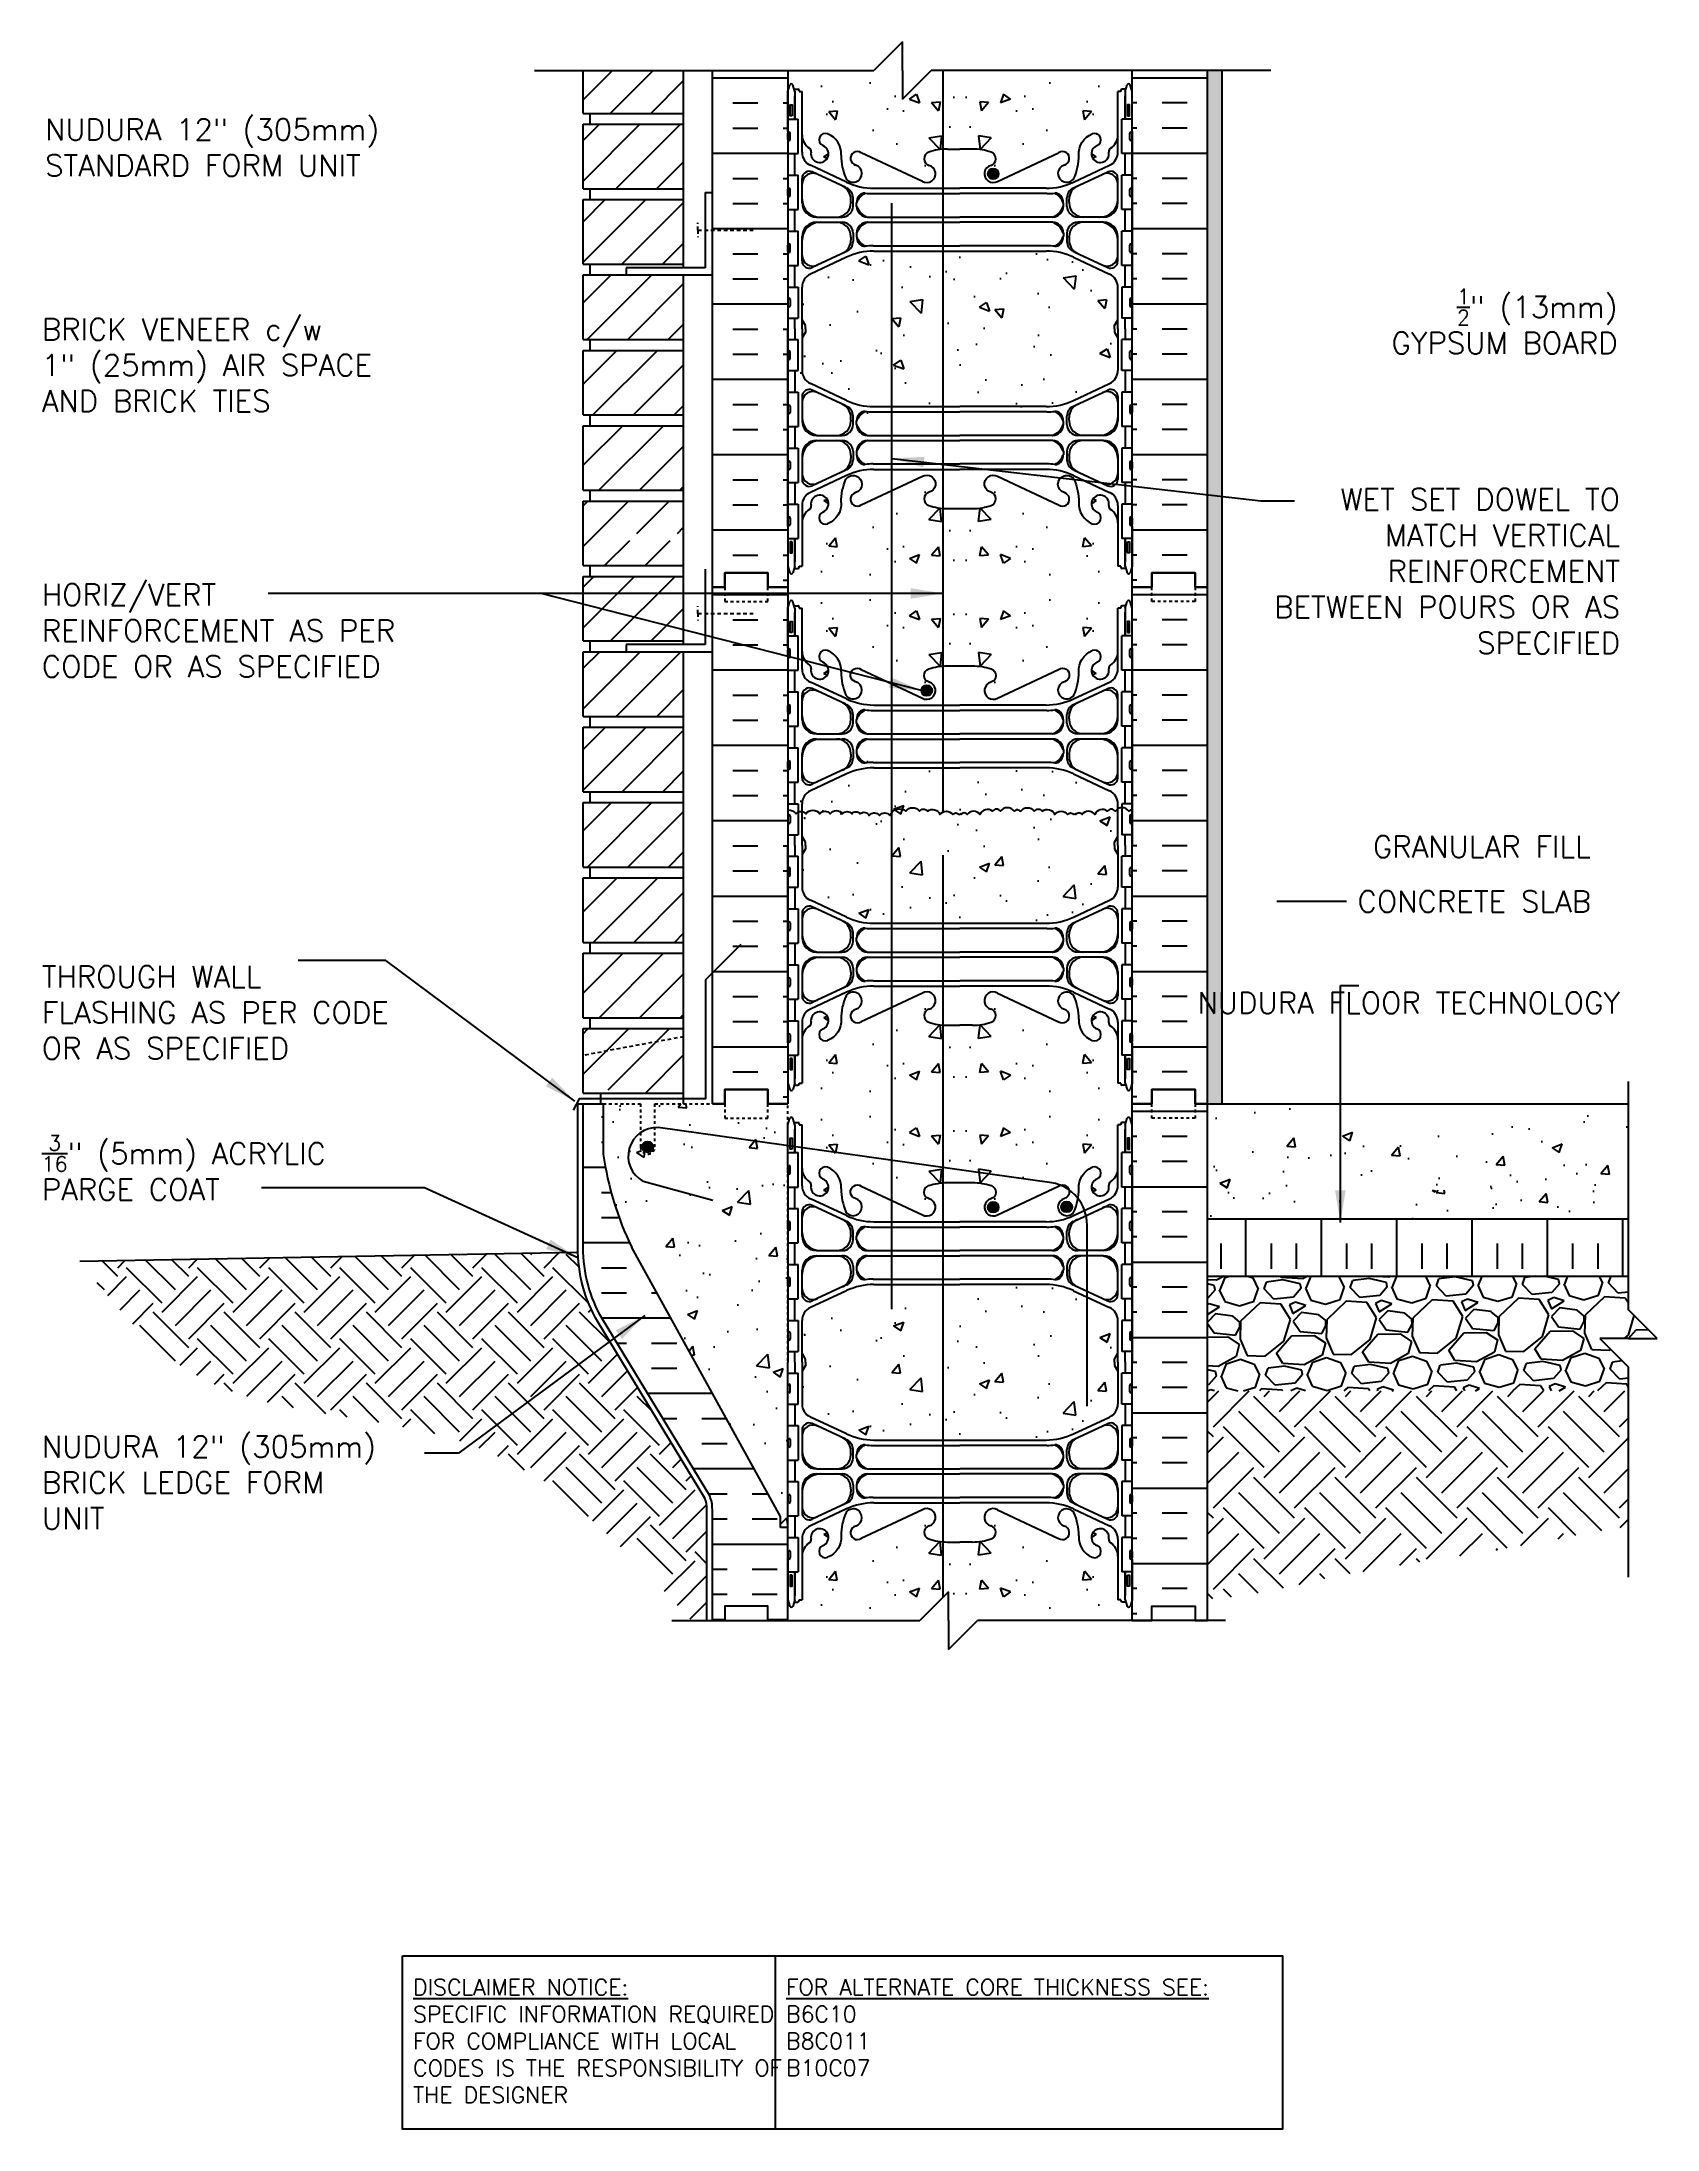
# Model space of a CAD drawing. Header units: inches. Extents: x 45.5 to 101.8, y 21.2 to 93.9.
import ezdxf
from ezdxf.enums import TextEntityAlignment as Align

# ---------------------------------------------------------------- set-up
doc = ezdxf.new("R2010")
doc.units = ezdxf.units.IN
doc.header["$LTSCALE"] = 0.5
doc.header["$MEASUREMENT"] = 0
for name, pattern in [('DASHED2', [0.375, 0.25, -0.125]), ('DASHEDX2', [1.5, 1, -0.5]), ('HIDDEN2', [0.1875, 0.125, -0.0625])]:
    doc.linetypes.add(name, pattern=pattern)
for name, color, linetype in [('CUT PLANE', 9, 'Continuous'), ('HATCH', 12, 'Continuous'), ('Hidden2', 12, 'HIDDEN2'), ('line25', 2, 'Continuous'), ('LINE3', 3, 'Continuous'), ('LINE50', 5, 'Continuous'), ('LINE9', 9, 'Continuous'), ('TEXT', 4, 'Continuous'), ('Web_Edge', 9, 'Continuous')]:
    doc.layers.add(name, color=color, linetype=linetype)
doc.styles.add('DIM', font='romans.shx', dxfattribs={"width": 0.7})
doc.styles.add('ROMANS', font='romans.shx', dxfattribs={"height": 1.125})
doc.styles.get("Standard").update_dxf_attribs({"font": 'romans.shx', "height": 1.125})
doc.dimstyles.new('ext_12', dxfattribs={"dimscale": 12, "dimtxt": 0.09375, "dimasz": 0.09375, "dimexe": 0.09375, "dimexo": 0.0625, "dimgap": 0.0625, "dimtad": 1, "dimdec": 1, "dimzin": 3, "dimdsep": 46, "dimlunit": 4, "dimtxsty": 'DIM', "dimcen": 0.09, "dimdle": 0.09375, "dimclrt": 4, "dimadec": 0, "dimazin": 0, "dimtfac": 1, "dimtdec": 1, "dimtmove": 2, "dimatfit": 3, "dimfxl": 0, "dimfrac": 2, "dimtolj": 1, "dimtzin": 0, "dimarcsym": 0})
pattern_1 = [(50, (111.077, 19.0182), (3.5863, -0.31376), [0.375, -4.125]), (355, (111.077, 19.018), (-0.69376, 3.76096), [0.3, -3.3]), (100.451, (111.3758, 18.992), (2.89255, 3.4472), [0.3187, -3.5057]), (46.184, (111.077, 20.018), (5.3362, -0.8276), [0.5625, -6.1875]), (96.636, (111.5216, 19.949), (4.6733, 4.8706), [0.47805, -5.25856]), (351.184, (111.077, 20.018), (4.6733, 4.8706), [0.45, -4.95]), (21, (111.577, 19.7682), (2.98454, -2.0131), [0.375, -4.125]), (326, (111.577, 19.768), (1.21658, 3.62575), [0.3, -3.3]), (71.451, (111.8257, 19.6004), (4.2011, 1.61265), [0.3187, -3.5057]), (37.5, (111.077, 19.0182), (0.0608, 1.66447), [0, -3.26, 0, -3.35, 0, -3.3125]), (7.5, (111.077, 19.0182), (1.31535, 1.97206), [0, -1.91, 0, -3.185, 0, -1.2625]), (327.5, (109.962, 19.0182), (2.669112, -0.112774), [0, -1.25, 0, -3.9, 0, -5.175]), (317.5, (109.462, 19.0182), (2.91593, 0.50052), [0, -1.625, 0, -2.59, 0, -3.675])]
pattern_2 = [(50, (105.077, 19.0182), (3.5863, -0.31376), [0.375, -4.125]), (355, (105.077, 19.018), (-0.69376, 3.76096), [0.3, -3.3]), (100.451, (105.3758, 18.992), (2.89255, 3.4472), [0.3187, -3.5057]), (46.184, (105.077, 20.018), (5.3362, -0.8276), [0.5625, -6.1875]), (96.636, (105.5216, 19.949), (4.6733, 4.8706), [0.47805, -5.25856]), (351.184, (105.077, 20.018), (4.6733, 4.8706), [0.45, -4.95]), (21, (105.577, 19.7682), (2.98454, -2.0131), [0.375, -4.125]), (326, (105.577, 19.768), (1.21658, 3.62575), [0.3, -3.3]), (71.451, (105.8257, 19.6004), (4.20111, 1.61265), [0.3187, -3.5057]), (37.5, (105.077, 19.0182), (0.0608, 1.66447), [0, -3.26, 0, -3.35, 0, -3.3125]), (7.5, (105.077, 19.0182), (1.31535, 1.97206), [0, -1.91, 0, -3.185, 0, -1.2625]), (327.5, (103.962, 19.0182), (2.669112, -0.112774), [0, -1.25, 0, -3.9, 0, -5.175]), (317.5, (103.462, 19.0182), (2.91593, 0.50052), [0, -1.625, 0, -2.59, 0, -3.675])]
pattern_3 = [(50, (105.077, 37.0182), (3.5863, -0.31376), [0.375, -4.125]), (355, (105.077, 37.018), (-0.69376, 3.76096), [0.3, -3.3]), (100.451, (105.3758, 36.992), (2.89255, 3.4472), [0.3187, -3.5057]), (46.184, (105.077, 38.018), (5.3362, -0.8276), [0.5625, -6.1875]), (96.636, (105.5216, 37.949), (4.6733, 4.8706), [0.47805, -5.25856]), (351.184, (105.077, 38.018), (4.6733, 4.8706), [0.45, -4.95]), (21, (105.577, 37.7682), (2.98454, -2.0131), [0.375, -4.125]), (326, (105.577, 37.768), (1.21658, 3.62575), [0.3, -3.3]), (71.451, (105.8257, 37.6004), (4.20111, 1.61265), [0.3187, -3.5057]), (37.5, (105.077, 37.0182), (0.0608, 1.66447), [0, -3.26, 0, -3.35, 0, -3.3125]), (7.5, (105.077, 37.0182), (1.31535, 1.97206), [0, -1.91, 0, -3.185, 0, -1.2625]), (327.5, (103.962, 37.0182), (2.669112, -0.112774), [0, -1.25, 0, -3.9, 0, -5.175]), (317.5, (103.462, 37.0182), (2.91593, 0.50052), [0, -1.625, 0, -2.59, 0, -3.675])]
pattern_4 = [(310, (105.077, 112.783), (3.5863, 0.31376), [0.375, -4.125]), (5, (105.077, 112.783), (-0.69376, -3.76096), [0.3, -3.3]), (259.549, (105.3758, 112.809), (2.89255, -3.4472), [0.3187, -3.5057]), (313.816, (105.077, 111.783), (5.3362, 0.8276), [0.5625, -6.1875]), (263.364, (105.5216, 111.852), (4.6733, -4.8706), [0.47805, -5.25856]), (8.816, (105.077, 111.783), (4.6733, -4.8706), [0.45, -4.95]), (339, (105.577, 112.033), (2.98454, 2.0131), [0.375, -4.125]), (34, (105.577, 112.033), (1.21658, -3.62575), [0.3, -3.3]), (288.549, (105.8257, 112.2007), (4.20111, -1.61265), [0.3187, -3.5057]), (322.5, (105.077, 112.7829), (0.0608, -1.66447), [0, -3.26, 0, -3.35, 0, -3.3125]), (352.5, (105.077, 112.7829), (1.31535, -1.97206), [0, -1.91, 0, -3.185, 0, -1.2625]), (32.5, (103.962, 112.7829), (2.669112, 0.112774), [0, -1.25, 0, -3.9, 0, -5.175]), (42.5, (103.462, 112.783), (2.91593, -0.50052), [0, -1.625, 0, -2.59, 0, -3.675])]

msp = doc.modelspace()

# ---------------------------------------------------------------- texts
at = {"layer": 'TEXT', "style": 'ROMANS'}
for s, p in [(' GRANULAR FILL', (91.361, 65.86)), (' CONCRETE SLAB', (90.826, 63.951))]:
    msp.add_text(s, height=0.75, dxfattribs=at).set_placement(p, align=Align.MIDDLE_LEFT)
at = {"layer": 'TEXT', "char_height": 0.75, "attachment_point": 4, "style": 'ROMANS'}
for s, insert, width in [('NUDURA 12" (305mm) STANDARD FORM UNIT', (45.625, 90.217), 14.92951), ('BRICK VENEER c/w \\P1" (25mm) AIR SPACE\\PAND BRICK TIES', (45.512, 82.634), 17.20614), ('THROUGH WALL FLASHING AS PER CODE OR AS SPECIFIED', (45.512, 60.085), 13.10039), ('\\A1;{\\H0.7x;\\S3/16;}" (5mm) ACRYLIC PARGE COAT', (45.512, 54.675), 13.10039), ('NUDURA 12" (305mm) BRICK LEDGE FORM UNIT', (45.512, 43.713), 13.10039)]:
    msp.add_mtext(s, dxfattribs=dict(at, insert=insert, width=width))
at = {"layer": 'TEXT', "linetype": 'DASHEDX2', "char_height": 0.75, "style": 'ROMANS'}
for s, insert, width, attachment_point in [('\\A1; {\\H0.7x;\\S1/2;}" (13mm) GYPSUM BOARD', (100.396, 84.16), 10.16974, 6), ('WET SET DOWEL TO MATCH VERTICAL REINFORCEMENT BETWEEN POURS OR AS SPECIFIED', (100.484, 75.459), 13.36882, 6), ('HORIZ/VERT REINFORCEMENT AS PER CODE OR AS SPECIFIED', (45.512, 73.389), 15.3273, 4), ('NUDURA FLOOR TECHNOLOGY', (100.484, 60.424), 15.3273, 6)]:
    msp.add_mtext(s, dxfattribs=dict(at, insert=insert, width=width, attachment_point=attachment_point))
at = {"layer": 'TEXT', "char_height": 0.5625, "attachment_point": 4}
for s, insert, width in [('{\\LDISCLAIMER NOTICE:}\\PSPECIFIC INFORMATION REQUIRED FOR COMPLIANCE WITH LOCAL CODES IS THE RESPONSIBILITY OF THE DESIGNER', (58.444, 24.255), 14.00235), ('{\\L\\PFOR ALTERNATE CORE THICKNESS SEE:\\P}B6C10\\PB8C011\\PB10C07', (71.436, 25.196), 23.33295)]:
    msp.add_mtext(s, dxfattribs=dict(at, insert=insert, width=width))

# ---------------------------------------------------------------- hatches: boundary and pattern name
h = msp.add_hatch()
h.set_pattern_fill('AR-CONC', color=12, scale=0.02, style=0)
h.set_pattern_definition([(50, (-1153.524, -50.1647), (3.6436934, -0.318782), [0.381, -4.191]), (355, (-1153.524, -50.1647), (-0.704857, 3.821133), [0.3048, -3.3528]), (100.451, (-1153.2203, -50.1913), (2.93885, 3.502334), [0.3238, -3.5618]), (46.1842, (-1153.524, -49.1487), (5.421581, -0.840847), [0.5715, -6.2865]), (96.6356, (-1153.072, -49.219), (4.748085, 4.948511), [0.4857, -5.3427]), (351.184, (-1153.524, -49.149), (4.748092, 4.948502), [0.4572, -5.0292]), (21, (-1153.016, -49.4027), (3.0322976, -2.0453104), [0.381, -4.191]), (326, (-1153.016, -49.4027), (1.236041, 3.683759), [0.3048, -3.3528]), (71.4514, (-1152.7632, -49.573), (4.26833, 1.638457), [0.3238, -3.5618]), (37.5, (-1153.5239, -50.1647), (0.061772, 1.6911008), [0, -3.31216, 0, -3.4036, 0, -3.3655]), (7.5, (-1153.524, -50.1647), (1.3363933, 2.0036115), [0, -1.94056, 0, -3.23596, 0, -1.2827]), (327.5, (-1154.6568, -50.1647), (2.7118119, -0.1145749), [0, -1.27, 0, -3.9624, 0, -5.2578]), (317.5, (-1155.1648, -50.1647), (2.9625836, 0.50853), [0, -1.651, 0, -2.63144, 0, -3.7338])])
h.paths.add_polyline_path([(87.451, 56.901), (87.451, 54.158), (87.451, 53.901), (100.778, 53.901), (100.778, 56.901)])
h.paths.add_polyline_path([(87.451, 56.901), (86.118, 56.901), (86.118, 53.901), (87.451, 53.901), (87.451, 54.158)])
h = msp.add_hatch()
h.set_pattern_fill('AR-CONC', color=12, scale=0.5, style=0)
h.set_pattern_definition(pattern_1)
h.paths.add_polyline_path([(87.451, 53.901), (86.118, 53.901), (86.118, 52.901), (87.451, 52.901)])
h = msp.add_hatch()
h.set_pattern_fill('AR-CONC', color=12, scale=0.5, style=0)
h.set_pattern_definition(pattern_1)
h.paths.add_polyline_path([(100.778, 52.901), (100.778, 53.901), (87.451, 53.901), (87.451, 52.901)])
at = {"layer": 'HATCH'}
h = msp.add_hatch(dxfattribs=at)
h.set_pattern_fill('AR-CONC', color=256, scale=0.5, style=0)
h.set_pattern_definition(pattern_4)
h.paths.add_polyline_path([(77.002, 91.901), (77.002, 92.901), (77.002, 93.901), (77.493, 93.41), (77.493, 90.161), (77.053, 90.161, 0.082755), (76.405, 90.053, 0.735593), (76.418, 89.595, -0.062405), (76.487, 89.565, -0.999722), (76.182, 89.037, -0.0001), (76.182, 89.037), (74.055, 90.036, 1.171105), (73.857, 89.606, -1.422913), (73.523, 89.139, -0.10488), (73.351, 89.95, 0.325306), (72.884, 90.693, 1), (72.721, 90.284, -2.127293), (72.308, 90.06, 0.31131), (72.252, 90.19, -0.258958), (71.993, 90.656), (71.993, 92.172), (71.893, 92.172), (71.893, 92.202, 0.414214), (71.843, 92.252), (71.716, 92.252), (71.668, 92.402, 0.6), (71.568, 92.402), (71.493, 92.172), (71.493, 92.901), (76.002, 92.901)])
h = msp.add_hatch(dxfattribs=at)
h.set_pattern_fill('AR-CONC', color=256, scale=0.5, style=0)
h.set_pattern_definition([(230, (49.9081, 112.783), (-3.5863, 0.31376), [0.375, -4.125]), (175, (49.908, 112.783), (0.69376, -3.76096), [0.3, -3.3]), (280.451, (49.6093, 112.809), (-2.89255, -3.4472), [0.3187, -3.5057]), (226.184, (49.908, 111.783), (-5.3362, 0.8276), [0.5625, -6.1875]), (276.636, (49.4635, 111.852), (-4.6733, -4.8706), [0.47805, -5.25856]), (171.184, (49.908, 111.783), (-4.6733, -4.8706), [0.45, -4.95]), (201, (49.4081, 112.033), (-2.98454, 2.0131), [0.375, -4.125]), (146, (49.408, 112.033), (-1.21658, -3.62575), [0.3, -3.3]), (251.451, (49.1594, 112.2007), (-4.2011, -1.61265), [0.3187, -3.5057]), (217.5, (49.9081, 112.7829), (-0.0608, -1.66447), [0, -3.26, 0, -3.35, 0, -3.3125]), (187.5, (49.9081, 112.7829), (-1.31535, -1.97206), [0, -1.91, 0, -3.185, 0, -1.2625]), (147.5, (51.0231, 112.7829), (-2.66911, 0.112774), [0, -1.25, 0, -3.9, 0, -5.175]), (137.5, (51.5231, 112.783), (-2.91593, -0.50052), [0, -1.625, 0, -2.59, 0, -3.675])])
h.paths.add_polyline_path([(77.983, 91.901), (77.983, 92.901), (77.983, 93.901), (77.493, 93.41), (77.493, 90.161), (77.932, 90.161, -0.082755), (78.58, 90.053, -0.735593), (78.568, 89.595, 0.062405), (78.498, 89.565, 0.999722), (78.803, 89.037, 0.0001), (78.803, 89.037), (80.93, 90.036, -1.171105), (81.128, 89.606, 1.422913), (81.462, 89.139, 0.10488), (81.634, 89.95, -0.325306), (82.101, 90.693, -1), (82.264, 90.284, 2.127293), (82.677, 90.06, -0.31131), (82.733, 90.19, 0.258958), (82.993, 90.656), (82.993, 92.172), (83.093, 92.172), (83.093, 92.202, -0.414214), (83.143, 92.252), (83.269, 92.252), (83.318, 92.402, -0.6), (83.418, 92.402), (83.493, 92.172), (83.493, 92.901), (78.983, 92.901)])
h = msp.add_hatch(dxfattribs=at)
h.set_pattern_fill('INSUL', color=256, scale=7, style=0)
h.set_pattern_definition([(0, (-2854.669, -322.109), (0, 2.625), []), (0, (-2854.669, -321.234), (0, 2.625), [0.875, -0.875]), (0, (-2854.669, -320.359), (0, 2.625), [0.875, -0.875])])
h.paths.add_polyline_path([(68.868, 74.901), (69.305, 74.901), (69.305, 75.401), (70.805, 75.401), (70.805, 74.901), (71.493, 74.901), (71.493, 92.901), (70.805, 92.901), (70.805, 93.401), (69.305, 93.401), (69.305, 92.901), (68.868, 92.901)])
h = msp.add_hatch(dxfattribs=at)
h.set_pattern_fill('INSUL', color=256, scale=7, style=0)
h.set_pattern_definition([(180, (3009.6541, -322.109), (0, 2.625), []), (180, (3009.6541, -321.234), (0, 2.625), [0.875, -0.875]), (180, (3009.6541, -320.359), (0, 2.625), [0.875, -0.875])])
h.paths.add_polyline_path([(86.118, 74.901), (85.68, 74.901), (85.68, 75.401), (84.18, 75.401), (84.18, 74.901), (83.493, 74.901), (83.493, 92.901), (84.18, 92.901), (84.18, 93.401), (85.68, 93.401), (85.68, 92.901), (86.118, 92.901)])
h = msp.add_hatch(dxfattribs=at)
h.set_pattern_fill('ANSI31', color=256, scale=8, style=0)
h.set_pattern_definition([(45, (-46.1544, -97.8439), (-0.707107, 0.707107), [])])
h.paths.add_polyline_path([(67.868, 92.901), (64.368, 92.901), (64.368, 91.401), (67.868, 91.401)])
h.paths.add_polyline_path([(67.868, 91.026), (64.368, 91.026), (64.368, 89.988), (67.312, 89.988), (67.868, 89.988)])
h.paths.add_polyline_path([(67.868, 89.988), (67.312, 89.988), (64.368, 89.988), (64.368, 88.776), (67.868, 88.776)])
h.paths.add_polyline_path([(67.868, 88.401), (64.368, 88.401), (64.368, 86.151), (67.868, 86.151)])
h.paths.add_polyline_path([(67.868, 85.776), (64.368, 85.776), (64.368, 83.526), (67.868, 83.526)])
h.paths.add_polyline_path([(67.868, 83.151), (64.368, 83.151), (64.368, 80.901), (67.868, 80.901)])
h.paths.add_polyline_path([(67.868, 80.526), (64.368, 80.526), (64.368, 78.276), (67.868, 78.276)])
h.paths.add_polyline_path([(67.868, 77.901), (64.368, 77.901), (64.368, 75.651), (67.868, 75.651), (67.868, 76.526), (65.868, 76.526), (65.868, 76.776), (67.868, 76.776)])
h.paths.add_polyline_path([(67.868, 75.276), (64.368, 75.276), (64.368, 73.026), (67.868, 73.026)])
h.paths.add_polyline_path([(67.868, 72.651), (64.368, 72.651), (64.368, 70.401), (67.868, 70.401)])
h.paths.add_polyline_path([(67.868, 70.026), (64.368, 70.026), (64.368, 68.605), (67.312, 68.605), (67.868, 68.605)])
h.paths.add_polyline_path([(67.868, 68.605), (67.312, 68.605), (64.368, 68.605), (64.368, 67.776), (67.868, 67.776)])
h.paths.add_polyline_path([(67.868, 67.401), (65.868, 67.401), (64.368, 67.401), (64.368, 65.151), (67.868, 65.151)])
h.paths.add_polyline_path([(67.868, 64.776), (64.368, 64.776), (64.368, 62.526), (67.868, 62.526)])
h.paths.add_polyline_path([(67.868, 62.151), (64.368, 62.151), (64.368, 59.901), (67.868, 59.901)])
h.paths.add_polyline_path([(67.868, 59.526), (64.368, 59.526), (64.368, 57.901), (64.813, 57.639), (65.426, 57.276), (67.868, 57.276)])
h = msp.add_hatch(dxfattribs=at)
h.set_pattern_fill('AR-SAND', color=256, scale=0.25, style=0)
h.set_pattern_definition([(37.5, (111.07695, 19.01817), (-0.0157483, 0.481706), [0, -0.38, 0, -0.425, 0, -0.40625]), (7.5, (111.07695, 19.0182), (0.442444, 0.7055365), [0, -0.205, 0, -0.3425, 0, -0.13125]), (327.5, (110.76945, 19.01817), (0.7785355, 0.0014148), [0, -0.125, 0, -0.45, 0, -0.5875]), (317.5, (110.76945, 19.0182), (0.7515317, 0.219419), [0, -0.0625, 0, -0.295, 0, -0.3375])])
h.paths.add_polyline_path([(86.618, 92.901), (86.118, 92.901), (86.118, 74.901), (86.118, 56.901), (86.618, 56.901)])
h = msp.add_hatch(dxfattribs=at)
h.set_pattern_fill('AR-CONC', color=256, scale=0.5, style=0)
h.set_pattern_definition(pattern_4)
h.paths.add_polyline_path([(82.993, 83.588), (82.993, 82.447, -0.291097), (82.704, 81.994), (81.446, 81.406, -0.109869), (80.493, 81.193), (77.493, 81.193), (77.493, 86.608), (80.493, 86.608, -0.109869), (81.446, 86.395), (82.704, 85.807, -0.291097), (82.993, 85.354), (82.993, 84.213), (82.873, 84.013), (82.873, 83.901), (82.873, 83.788)])
h.paths.add_polyline_path([(77.493, 81.193), (74.493, 81.193, -0.109869), (73.539, 81.406), (72.281, 81.994, -0.291097), (71.993, 82.447), (71.993, 83.588), (72.113, 83.788), (72.113, 83.901), (72.113, 84.013), (71.993, 84.213), (71.993, 85.354, -0.291097), (72.281, 85.807), (73.539, 86.395, -0.109869), (74.493, 86.608), (77.493, 86.608)])
h = msp.add_hatch(dxfattribs=at)
h.set_pattern_fill('AR-CONC', color=256, scale=0.5, style=0)
h.set_pattern_definition([(310, (29.4868, 149.8334), (3.5863, 0.31376), [0.375, -4.125]), (5, (29.4868, 149.8334), (-0.69376, -3.76096), [0.3, -3.3]), (259.5486, (29.7857, 149.8596), (2.89255, -3.4472), [0.3187, -3.50571]), (313.816, (29.487, 148.8334), (5.3362, 0.8276), [0.5625, -6.1875]), (263.3644, (29.9315, 148.9024), (4.6733, -4.8706), [0.47805, -5.25856]), (8.816, (29.487, 148.8334), (4.6733, -4.8706), [0.45, -4.95]), (339, (29.9868, 149.0834), (2.98454, 2.01309), [0.375, -4.125]), (34, (29.9868, 149.0834), (1.21658, -3.62575), [0.3, -3.3]), (288.5486, (30.2355, 149.2512), (4.20111, -1.61265), [0.3187, -3.50571]), (322.5, (29.4868, 149.8334), (0.0608, -1.66447), [0, -3.26, 0, -3.35, 0, -3.3125]), (352.5, (29.4868, 149.8334), (1.315348, -1.97206), [0, -1.91, 0, -3.185, 0, -1.2625]), (32.5, (28.3718, 149.8334), (2.669112, 0.112774), [0, -1.25, 0, -3.9, 0, -5.175]), (42.5, (27.8718, 149.8334), (2.91593, -0.500525), [0, -1.625, 0, -2.59, 0, -3.675])])
h.paths.add_polyline_path([(74.493, 80.272), (74.421, 80.466, 0.173075), (74.075, 80.832, 0.940793), (73.872, 80.449, -1.702394), (73.422, 80.137, 0.069923), (73.285, 80.78, 0.21345), (72.893, 81.17, 1), (72.729, 80.761, -2.087231), (72.296, 80.536, 0.669601), (72.163, 80.657, -0.085348), (71.834, 80.581), (71.729, 80.581), (71.729, 80.651), (71.776, 80.651, 0.414214), (71.839, 80.714), (71.839, 80.781, 0.249069), (71.729, 80.988), (71.729, 81.03), (71.639, 81.03, -0.088416), (71.493, 81.127), (71.493, 82.66, 0.269542), (71.789, 82.797, 0.520567), (72.124, 82.797, 0.520567), (72.617, 82.797, 0.520567), (72.972, 82.797, 0.520567), (73.406, 82.797, 0.520567), (73.722, 82.797, 0.520567), (74.017, 82.797, 0.520567), (74.333, 82.856, 0.222611), (74.493, 82.764)])
h = msp.add_hatch(dxfattribs=at)
h.set_pattern_fill('AR-CONC', color=256, scale=0.5, style=0)
h.set_pattern_definition([(310, (4.6094, 150.7426), (3.5863, 0.31376), [0.375, -4.125]), (5, (4.6094, 150.7426), (-0.69376, -3.76096), [0.3, -3.3]), (259.5486, (4.9082, 150.7688), (2.89255, -3.4472), [0.3187, -3.50571]), (313.816, (4.6094, 149.7426), (5.3362, 0.8276), [0.5625, -6.1875]), (263.3644, (5.054, 149.8116), (4.6733, -4.8706), [0.47805, -5.25856]), (8.816, (4.6094, 149.7426), (4.6733, -4.8706), [0.45, -4.95]), (339, (5.1094, 149.9926), (2.984535, 2.013094), [0.375, -4.125]), (34, (5.1094, 149.9926), (1.21658, -3.62575), [0.3, -3.3]), (288.5486, (5.358, 150.1604), (4.20111, -1.61265), [0.3187, -3.50571]), (322.5, (4.6094, 150.7426), (0.0608, -1.66447), [0, -3.26, 0, -3.35, 0, -3.3125]), (352.5, (4.6094, 150.7426), (1.315348, -1.97206), [0, -1.91, 0, -3.185, 0, -1.2625]), (32.5, (3.4944, 150.7426), (2.669112, 0.112774), [0, -1.25, 0, -3.9, 0, -5.175]), (42.5, (2.9944, 150.7426), (2.91593, -0.500525), [0, -1.625, 0, -2.59, 0, -3.675])])
h.paths.add_polyline_path([(76.493, 80.962, 0.025847), (76.103, 80.944), (76.103, 82.68, 0.458526), (76.361, 82.706, 0.134491), (76.493, 82.645)])
h = msp.add_hatch(dxfattribs=at)
h.set_pattern_fill('AR-CONC', color=256, scale=0.5, style=0)
h.set_pattern_definition([(50, (105.077, 55.0182), (3.5863, -0.31376), [0.375, -4.125]), (355, (105.077, 55.018), (-0.69376, 3.76096), [0.3, -3.3]), (100.451, (105.3758, 54.992), (2.89255, 3.4472), [0.3187, -3.5057]), (46.184, (105.077, 56.018), (5.3362, -0.8276), [0.5625, -6.1875]), (96.636, (105.5216, 55.949), (4.6733, 4.8706), [0.47805, -5.25856]), (351.184, (105.077, 56.018), (4.6733, 4.8706), [0.45, -4.95]), (21, (105.577, 55.7682), (2.98454, -2.0131), [0.375, -4.125]), (326, (105.577, 55.768), (1.21658, 3.62575), [0.3, -3.3]), (71.451, (105.8257, 55.6004), (4.2011, 1.61265), [0.3187, -3.5057]), (37.5, (105.077, 55.0182), (0.0608, 1.66447), [0, -3.26, 0, -3.35, 0, -3.3125]), (7.5, (105.077, 55.0182), (1.31535, 1.97206), [0, -1.91, 0, -3.185, 0, -1.2625]), (327.5, (103.962, 55.0182), (2.66911, -0.112774), [0, -1.25, 0, -3.9, 0, -5.175]), (317.5, (103.462, 55.0182), (2.91593, 0.50052), [0, -1.625, 0, -2.59, 0, -3.675])])
h.paths.add_polyline_path([(77.002, 75.901), (77.002, 74.901), (77.002, 73.901), (77.493, 74.391), (77.493, 77.64), (77.053, 77.64, -0.082755), (76.405, 77.748, -0.735593), (76.418, 78.206, 0.062405), (76.487, 78.236, 0.999722), (76.182, 78.764, 0.0001), (76.182, 78.764), (74.055, 77.765, -1.171105), (73.857, 78.195, 1.422913), (73.523, 78.662, 0.10488), (73.351, 77.851, -0.325306), (72.884, 77.109, -1), (72.721, 77.517, 2.127293), (72.308, 77.742, -0.31131), (72.252, 77.611, 0.258958), (71.993, 77.145), (71.993, 75.629), (71.893, 75.629), (71.893, 75.599, -0.414214), (71.843, 75.549), (71.716, 75.549), (71.668, 75.399, -0.6), (71.568, 75.399), (71.493, 75.629), (71.493, 74.901), (76.002, 74.901)])
h = msp.add_hatch(dxfattribs=at)
h.set_pattern_fill('AR-CONC', color=256, scale=0.5, style=0)
h.set_pattern_definition([(130, (49.9081, 55.0182), (-3.5863, -0.31376), [0.375, -4.125]), (185, (49.908, 55.018), (0.69376, 3.76096), [0.3, -3.3]), (79.549, (49.6093, 54.992), (-2.89255, 3.4472), [0.3187, -3.5057]), (133.816, (49.908, 56.018), (-5.3362, -0.8276), [0.5625, -6.1875]), (83.364, (49.4635, 55.949), (-4.6733, 4.8706), [0.47805, -5.25856]), (188.816, (49.908, 56.018), (-4.6733, 4.8706), [0.45, -4.95]), (159, (49.4081, 55.7682), (-2.98454, -2.0131), [0.375, -4.125]), (214, (49.408, 55.768), (-1.21658, 3.62575), [0.3, -3.3]), (108.549, (49.1594, 55.6004), (-4.2011, 1.61265), [0.3187, -3.5057]), (142.5, (49.9081, 55.0182), (-0.0608, 1.66447), [0, -3.26, 0, -3.35, 0, -3.3125]), (172.5, (49.9081, 55.0182), (-1.31535, 1.97206), [0, -1.91, 0, -3.185, 0, -1.2625]), (212.5, (51.0231, 55.0182), (-2.66911, -0.112774), [0, -1.25, 0, -3.9, 0, -5.175]), (222.5, (51.5231, 55.0182), (-2.91593, 0.50052), [0, -1.625, 0, -2.59, 0, -3.675])])
h.paths.add_polyline_path([(77.983, 75.901), (77.983, 74.901), (77.983, 73.901), (77.493, 74.391), (77.493, 77.64), (77.932, 77.64, 0.082755), (78.58, 77.748, 0.735593), (78.568, 78.206, -0.062405), (78.498, 78.236, -0.999722), (78.803, 78.764, -0.0001), (78.803, 78.764), (80.93, 77.765, 1.171105), (81.128, 78.195, -1.422913), (81.462, 78.662, -0.10488), (81.634, 77.851, 0.325306), (82.101, 77.109, 1), (82.264, 77.517, -2.127293), (82.677, 77.742, 0.31131), (82.733, 77.611, -0.258958), (82.993, 77.145), (82.993, 75.629), (83.093, 75.629), (83.093, 75.599, 0.414214), (83.143, 75.549), (83.269, 75.549), (83.318, 75.399, 0.6), (83.418, 75.399), (83.493, 75.629), (83.493, 74.901), (78.983, 74.901)])
h = msp.add_hatch(dxfattribs=at)
h.set_pattern_fill('AR-CONC', color=256, scale=0.5, style=0)
h.set_pattern_definition([(310, (105.077, 94.783), (3.5863, 0.31376), [0.375, -4.125]), (5, (105.077, 94.783), (-0.69376, -3.76096), [0.3, -3.3]), (259.549, (105.3758, 94.809), (2.89255, -3.4472), [0.3187, -3.5057]), (313.816, (105.077, 93.783), (5.3362, 0.8276), [0.5625, -6.1875]), (263.364, (105.5216, 93.852), (4.6733, -4.8706), [0.47805, -5.25856]), (8.816, (105.077, 93.783), (4.6733, -4.8706), [0.45, -4.95]), (339, (105.577, 94.033), (2.98454, 2.0131), [0.375, -4.125]), (34, (105.577, 94.033), (1.21658, -3.62575), [0.3, -3.3]), (288.549, (105.8257, 94.2007), (4.2011, -1.61265), [0.3187, -3.5057]), (322.5, (105.077, 94.7829), (0.0608, -1.66447), [0, -3.26, 0, -3.35, 0, -3.3125]), (352.5, (105.077, 94.7829), (1.31535, -1.97206), [0, -1.91, 0, -3.185, 0, -1.2625]), (32.5, (103.962, 94.7829), (2.66911, 0.112774), [0, -1.25, 0, -3.9, 0, -5.175]), (42.5, (103.462, 94.783), (2.91593, -0.50052), [0, -1.625, 0, -2.59, 0, -3.675])])
h.paths.add_polyline_path([(77.002, 73.901), (77.002, 74.901), (77.002, 75.901), (77.493, 75.41), (77.493, 72.161), (77.053, 72.161, 0.082755), (76.405, 72.053, 0.735593), (76.418, 71.595, -0.062405), (76.487, 71.565, -0.999722), (76.182, 71.037, -0.0001), (76.182, 71.037), (74.055, 72.036, 1.171105), (73.857, 71.606, -1.422913), (73.523, 71.139, -0.10488), (73.351, 71.95, 0.325306), (72.884, 72.693, 1), (72.721, 72.284, -2.127293), (72.308, 72.06, 0.31131), (72.252, 72.19, -0.258958), (71.993, 72.656), (71.993, 74.172), (71.893, 74.172), (71.893, 74.202, 0.414214), (71.843, 74.252), (71.716, 74.252), (71.668, 74.402, 0.6), (71.568, 74.402), (71.493, 74.172), (71.493, 74.901), (76.002, 74.901)])
h = msp.add_hatch(dxfattribs=at)
h.set_pattern_fill('AR-CONC', color=256, scale=0.5, style=0)
h.set_pattern_definition([(230, (49.9081, 94.783), (-3.5863, 0.31376), [0.375, -4.125]), (175, (49.908, 94.783), (0.69376, -3.76096), [0.3, -3.3]), (280.451, (49.6093, 94.809), (-2.89255, -3.4472), [0.3187, -3.5057]), (226.184, (49.908, 93.783), (-5.3362, 0.8276), [0.5625, -6.1875]), (276.636, (49.4635, 93.852), (-4.6733, -4.8706), [0.47805, -5.25856]), (171.184, (49.908, 93.783), (-4.6733, -4.8706), [0.45, -4.95]), (201, (49.4081, 94.033), (-2.98454, 2.0131), [0.375, -4.125]), (146, (49.408, 94.033), (-1.21658, -3.62575), [0.3, -3.3]), (251.451, (49.1594, 94.2007), (-4.2011, -1.61265), [0.3187, -3.5057]), (217.5, (49.9081, 94.7829), (-0.0608, -1.66447), [0, -3.26, 0, -3.35, 0, -3.3125]), (187.5, (49.9081, 94.7829), (-1.31535, -1.97206), [0, -1.91, 0, -3.185, 0, -1.2625]), (147.5, (51.0231, 94.7829), (-2.66911, 0.112774), [0, -1.25, 0, -3.9, 0, -5.175]), (137.5, (51.5231, 94.783), (-2.91593, -0.50052), [0, -1.625, 0, -2.59, 0, -3.675])])
h.paths.add_polyline_path([(77.983, 73.901), (77.983, 74.901), (77.983, 75.901), (77.493, 75.41), (77.493, 72.161), (77.932, 72.161, -0.082755), (78.58, 72.053, -0.735593), (78.568, 71.595, 0.062405), (78.498, 71.565, 0.999722), (78.803, 71.037, 0.0001), (78.803, 71.037), (80.93, 72.036, -1.171105), (81.128, 71.606, 1.422913), (81.462, 71.139, 0.10488), (81.634, 71.95, -0.325306), (82.101, 72.693, -1), (82.264, 72.284, 2.127293), (82.677, 72.06, -0.31131), (82.733, 72.19, 0.258958), (82.993, 72.656), (82.993, 74.172), (83.093, 74.172), (83.093, 74.202, -0.414214), (83.143, 74.252), (83.269, 74.252), (83.318, 74.402, -0.6), (83.418, 74.402), (83.493, 74.172), (83.493, 74.901), (78.983, 74.901)])
h = msp.add_hatch(dxfattribs=at)
h.set_pattern_fill('INSUL', color=256, scale=7, style=0)
h.set_pattern_definition([(0, (-2854.669, -340.109), (0, 2.625), []), (0, (-2854.669, -339.234), (0, 2.625), [0.875, -0.875]), (0, (-2854.669, -338.359), (0, 2.625), [0.875, -0.875])])
h.paths.add_polyline_path([(68.868, 56.901), (69.305, 56.901), (69.305, 57.401), (70.805, 57.401), (70.805, 56.901), (71.493, 56.901), (71.493, 74.901), (70.805, 74.901), (70.805, 75.401), (69.305, 75.401), (69.305, 74.901), (68.868, 74.901)])
h = msp.add_hatch(dxfattribs=at)
h.set_pattern_fill('INSUL', color=256, scale=7, style=0)
h.set_pattern_definition([(180, (3009.6541, -340.109), (0, 2.625), []), (180, (3009.6541, -339.234), (0, 2.625), [0.875, -0.875]), (180, (3009.6541, -338.359), (0, 2.625), [0.875, -0.875])])
h.paths.add_polyline_path([(86.118, 56.901), (85.68, 56.901), (85.68, 57.401), (84.18, 57.401), (84.18, 56.901), (83.493, 56.901), (83.493, 74.901), (84.18, 74.901), (84.18, 75.401), (85.68, 75.401), (85.68, 74.901), (86.118, 74.901)])
h = msp.add_hatch(dxfattribs=at)
h.set_pattern_fill('AR-CONC', color=256, scale=0.5, style=0)
h.set_pattern_definition([(50, (29.4868, -0.0324), (3.5863, -0.31376), [0.375, -4.125]), (355, (29.4868, -0.0324), (-0.69376, 3.76096), [0.3, -3.3]), (100.4514, (29.7857, -0.0585), (2.89255, 3.4472), [0.3187, -3.50571]), (46.184, (29.487, 0.9676), (5.3362, -0.8276), [0.5625, -6.1875]), (96.6356, (29.9315, 0.8987), (4.6733, 4.8706), [0.47805, -5.25856]), (351.184, (29.487, 0.9676), (4.6733, 4.8706), [0.45, -4.95]), (21, (29.9868, 0.7176), (2.98454, -2.01309), [0.375, -4.125]), (326, (29.9868, 0.7176), (1.21658, 3.62575), [0.3, -3.3]), (71.4514, (30.2355, 0.55), (4.20111, 1.61265), [0.3187, -3.50571]), (37.5, (29.4868, -0.0324), (0.0608, 1.66447), [0, -3.26, 0, -3.35, 0, -3.3125]), (7.5, (29.4868, -0.0324), (1.315348, 1.97206), [0, -1.91, 0, -3.185, 0, -1.2625]), (327.5, (28.3718, -0.0324), (2.669112, -0.112774), [0, -1.25, 0, -3.9, 0, -5.175]), (317.5, (27.8718, -0.0324), (2.91593, 0.500525), [0, -1.625, 0, -2.59, 0, -3.675])])
h.paths.add_polyline_path([(74.493, 69.529), (74.421, 69.335, -0.173075), (74.075, 68.969, -0.940793), (73.872, 69.352, 1.702394), (73.422, 69.664, -0.069923), (73.285, 69.021, -0.21345), (72.893, 68.631, -1), (72.729, 69.04, 2.087231), (72.296, 69.265, -0.669601), (72.163, 69.144, 0.085348), (71.834, 69.22), (71.729, 69.22), (71.729, 69.15), (71.776, 69.15, -0.414214), (71.839, 69.087), (71.839, 69.02, -0.249069), (71.729, 68.813), (71.729, 68.771), (71.639, 68.771, 0.088416), (71.493, 68.674), (71.493, 67.141, -0.269542), (71.789, 67.004, -0.520567), (72.124, 67.004, -0.520567), (72.617, 67.004, -0.520567), (72.972, 67.004, -0.520567), (73.406, 67.004, -0.520567), (73.722, 67.004, -0.520567), (74.017, 67.004, -0.520567), (74.333, 66.945, -0.222611), (74.493, 67.037)])
h = msp.add_hatch(dxfattribs=at)
h.set_pattern_fill('AR-CONC', color=256, scale=0.5, style=0)
h.set_pattern_definition(pattern_3)
h.paths.add_polyline_path([(82.993, 66.213), (82.993, 67.354, 0.291097), (82.704, 67.807), (81.446, 68.395, 0.109869), (80.493, 68.608), (77.493, 68.608), (77.493, 63.193), (80.493, 63.193, 0.109869), (81.446, 63.406), (82.704, 63.994, 0.291097), (82.993, 64.447), (82.993, 65.588), (82.873, 65.788), (82.873, 65.901), (82.873, 66.013)])
h.paths.add_polyline_path([(77.493, 68.608), (74.493, 68.608, 0.109869), (73.539, 68.395), (72.281, 67.807, 0.291097), (71.993, 67.354), (71.993, 66.213), (72.113, 66.013), (72.113, 65.901), (72.113, 65.788), (71.993, 65.588), (71.993, 64.447, 0.291097), (72.281, 63.994), (73.539, 63.406, 0.109869), (74.493, 63.193), (77.493, 63.193)])
h = msp.add_hatch(dxfattribs=at)
h.set_pattern_fill('AR-CONC', color=256, scale=0.5, style=0)
h.set_pattern_definition([(50, (4.6094, -0.9415), (3.5863, -0.31376), [0.375, -4.125]), (355, (4.6094, -0.9415), (-0.69376, 3.76096), [0.3, -3.3]), (100.4514, (4.9082, -0.9677), (2.89255, 3.4472), [0.3187, -3.50571]), (46.184, (4.6094, 0.0585), (5.3362, -0.8276), [0.5625, -6.1875]), (96.6356, (5.054, -0.0105), (4.6733, 4.8706), [0.47805, -5.25856]), (351.184, (4.6094, 0.0585), (4.6733, 4.8706), [0.45, -4.95]), (21, (5.1094, -0.1915), (2.984535, -2.013094), [0.375, -4.125]), (326, (5.1094, -0.1915), (1.21658, 3.62575), [0.3, -3.3]), (71.4514, (5.358, -0.3593), (4.20111, 1.61265), [0.3187, -3.50571]), (37.5, (4.6094, -0.9415), (0.0608, 1.66447), [0, -3.26, 0, -3.35, 0, -3.3125]), (7.5, (4.6094, -0.9415), (1.315348, 1.97206), [0, -1.91, 0, -3.185, 0, -1.2625]), (327.5, (3.4944, -0.9415), (2.669112, -0.112774), [0, -1.25, 0, -3.9, 0, -5.175]), (317.5, (2.9944, -0.9415), (2.91593, 0.500525), [0, -1.625, 0, -2.59, 0, -3.675])])
h.paths.add_polyline_path([(76.493, 68.839, -0.025847), (76.103, 68.857), (76.103, 67.121, -0.458526), (76.361, 67.095, -0.134491), (76.493, 67.156)])
h = msp.add_hatch(dxfattribs=at)
h.set_pattern_fill('AR-CONC', color=256, scale=0.5, style=0)
h.set_pattern_definition(pattern_3)
h.paths.add_polyline_path([(77.002, 57.901), (77.002, 56.901), (77.002, 55.901), (77.493, 56.391), (77.493, 59.64), (77.053, 59.64, -0.082755), (76.405, 59.748, -0.735593), (76.418, 60.206, 0.062405), (76.487, 60.236, 0.999722), (76.182, 60.764, 0.0001), (76.182, 60.764), (74.055, 59.765, -1.171105), (73.857, 60.195, 1.422913), (73.523, 60.662, 0.10488), (73.351, 59.851, -0.325306), (72.884, 59.109, -1), (72.721, 59.517, 2.127293), (72.308, 59.742, -0.31131), (72.252, 59.611, 0.258958), (71.993, 59.145), (71.993, 57.629), (71.893, 57.629), (71.893, 57.599, -0.414214), (71.843, 57.549), (71.716, 57.549), (71.668, 57.399, -0.6), (71.568, 57.399), (71.493, 57.629), (71.493, 56.901), (76.002, 56.901)])
h = msp.add_hatch(dxfattribs=at)
h.set_pattern_fill('AR-CONC', color=256, scale=0.5, style=0)
h.set_pattern_definition([(130, (49.9081, 37.0182), (-3.5863, -0.31376), [0.375, -4.125]), (185, (49.908, 37.018), (0.69376, 3.76096), [0.3, -3.3]), (79.549, (49.6093, 36.992), (-2.89255, 3.4472), [0.3187, -3.5057]), (133.816, (49.908, 38.018), (-5.3362, -0.8276), [0.5625, -6.1875]), (83.364, (49.4635, 37.949), (-4.6733, 4.8706), [0.47805, -5.25856]), (188.816, (49.908, 38.018), (-4.6733, 4.8706), [0.45, -4.95]), (159, (49.4081, 37.7682), (-2.98454, -2.0131), [0.375, -4.125]), (214, (49.408, 37.768), (-1.21658, 3.62575), [0.3, -3.3]), (108.549, (49.1594, 37.6004), (-4.2011, 1.61265), [0.3187, -3.5057]), (142.5, (49.9081, 37.0182), (-0.0608, 1.66447), [0, -3.26, 0, -3.35, 0, -3.3125]), (172.5, (49.9081, 37.0182), (-1.31535, 1.97206), [0, -1.91, 0, -3.185, 0, -1.2625]), (212.5, (51.0231, 37.0182), (-2.66911, -0.112774), [0, -1.25, 0, -3.9, 0, -5.175]), (222.5, (51.5231, 37.0182), (-2.91593, 0.50052), [0, -1.625, 0, -2.59, 0, -3.675])])
h.paths.add_polyline_path([(77.983, 57.901), (77.983, 56.901), (77.983, 55.901), (77.493, 56.391), (77.493, 59.64), (77.932, 59.64, 0.082755), (78.58, 59.748, 0.735593), (78.568, 60.206, -0.062405), (78.498, 60.236, -0.999722), (78.803, 60.764, -0.0001), (78.803, 60.764), (80.93, 59.765, 1.171105), (81.128, 60.195, -1.422913), (81.462, 60.662, -0.10488), (81.634, 59.851, 0.325306), (82.101, 59.109, 1), (82.264, 59.517, -2.127293), (82.677, 59.742, 0.31131), (82.733, 59.611, -0.258958), (82.993, 59.145), (82.993, 57.629), (83.093, 57.629), (83.093, 57.599, 0.414214), (83.143, 57.549), (83.269, 57.549), (83.318, 57.399, 0.6), (83.418, 57.399), (83.493, 57.629), (83.493, 56.901), (78.983, 56.901)])
h = msp.add_hatch(dxfattribs=at)
h.set_pattern_fill('AR-CONC', color=256, scale=0.5, style=0)
h.set_pattern_definition([(310, (105.077, 76.783), (3.5863, 0.31376), [0.375, -4.125]), (5, (105.077, 76.783), (-0.69376, -3.76096), [0.3, -3.3]), (259.549, (105.3758, 76.809), (2.89255, -3.4472), [0.3187, -3.5057]), (313.816, (105.077, 75.783), (5.3362, 0.8276), [0.5625, -6.1875]), (263.364, (105.5216, 75.852), (4.6733, -4.8706), [0.47805, -5.25856]), (8.816, (105.077, 75.783), (4.6733, -4.8706), [0.45, -4.95]), (339, (105.577, 76.033), (2.98454, 2.0131), [0.375, -4.125]), (34, (105.577, 76.033), (1.21658, -3.62575), [0.3, -3.3]), (288.549, (105.8257, 76.2007), (4.2011, -1.61265), [0.3187, -3.5057]), (322.5, (105.077, 76.7829), (0.0608, -1.66447), [0, -3.26, 0, -3.35, 0, -3.3125]), (352.5, (105.077, 76.7829), (1.31535, -1.97206), [0, -1.91, 0, -3.185, 0, -1.2625]), (32.5, (103.962, 76.7829), (2.66911, 0.112774), [0, -1.25, 0, -3.9, 0, -5.175]), (42.5, (103.462, 76.783), (2.91593, -0.50052), [0, -1.625, 0, -2.59, 0, -3.675])])
h.paths.add_polyline_path([(77.002, 55.901), (77.002, 56.901), (77.002, 57.901), (77.493, 57.41), (77.493, 54.161), (77.053, 54.161, 0.082755), (76.405, 54.053, 0.735593), (76.418, 53.595, -0.062405), (76.487, 53.565, -0.999722), (76.182, 53.037, -0.0001), (76.182, 53.037), (74.055, 54.036, 1.171105), (73.857, 53.606, -1.422913), (73.523, 53.139, -0.10488), (73.351, 53.95, 0.325306), (72.884, 54.693, 1), (72.721, 54.284, -2.127293), (72.308, 54.06, 0.31131), (72.252, 54.19, -0.258958), (71.993, 54.656), (71.993, 56.172), (71.893, 56.172), (71.893, 56.202, 0.414214), (71.843, 56.252), (71.716, 56.252), (71.668, 56.402, 0.6), (71.568, 56.402), (71.493, 56.172), (71.493, 56.901), (76.002, 56.901)])
h = msp.add_hatch(dxfattribs=at)
h.set_pattern_fill('AR-CONC', color=256, scale=0.5, style=0)
h.set_pattern_definition([(230, (49.9081, 76.783), (-3.5863, 0.31376), [0.375, -4.125]), (175, (49.908, 76.783), (0.69376, -3.76096), [0.3, -3.3]), (280.451, (49.6093, 76.809), (-2.89255, -3.4472), [0.3187, -3.5057]), (226.184, (49.908, 75.783), (-5.3362, 0.8276), [0.5625, -6.1875]), (276.636, (49.4635, 75.852), (-4.6733, -4.8706), [0.47805, -5.25856]), (171.184, (49.908, 75.783), (-4.6733, -4.8706), [0.45, -4.95]), (201, (49.4081, 76.033), (-2.98454, 2.0131), [0.375, -4.125]), (146, (49.408, 76.033), (-1.21658, -3.62575), [0.3, -3.3]), (251.451, (49.1594, 76.2007), (-4.2011, -1.61265), [0.3187, -3.5057]), (217.5, (49.9081, 76.7829), (-0.0608, -1.66447), [0, -3.26, 0, -3.35, 0, -3.3125]), (187.5, (49.9081, 76.7829), (-1.31535, -1.97206), [0, -1.91, 0, -3.185, 0, -1.2625]), (147.5, (51.0231, 76.7829), (-2.66911, 0.112774), [0, -1.25, 0, -3.9, 0, -5.175]), (137.5, (51.5231, 76.783), (-2.91593, -0.50052), [0, -1.625, 0, -2.59, 0, -3.675])])
h.paths.add_polyline_path([(77.983, 55.901), (77.983, 56.901), (77.983, 57.901), (77.493, 57.41), (77.493, 54.161), (77.932, 54.161, -0.082755), (78.58, 54.053, -0.735593), (78.568, 53.595, 0.062405), (78.498, 53.565, 0.999722), (78.803, 53.037, 0.0001), (78.803, 53.037), (80.93, 54.036, -1.171105), (81.128, 53.606, 1.422913), (81.462, 53.139, 0.10488), (81.634, 53.95, -0.325306), (82.101, 54.693, -1), (82.264, 54.284, 2.127293), (82.677, 54.06, -0.31131), (82.733, 54.19, 0.258958), (82.993, 54.656), (82.993, 56.172), (83.093, 56.172), (83.093, 56.202, -0.414214), (83.143, 56.252), (83.269, 56.252), (83.318, 56.402, -0.6), (83.418, 56.402), (83.493, 56.172), (83.493, 56.901), (78.983, 56.901)])
h = msp.add_hatch(dxfattribs=at)
h.set_pattern_fill('INSUL', color=256, scale=7, style=0)
h.set_pattern_definition([(0, (-2930.9982, -383.6817), (0, 2.625), []), (0, (-2930.9982, -382.8067), (0, 2.625), [0.875, -0.875]), (0, (-2930.9982, -381.9317), (0, 2.625), [0.875, -0.875])])
h.paths.add_polyline_path([(66.068, 51.901, -0.079579), (65.068, 55.151), (65.068, 56.901), (64.368, 56.901), (64.368, 51.901, 0.131652), (65.037, 49.401), (68.775, 43.251, -0.10438), (68.868, 42.776), (68.868, 38.901), (69.305, 38.901), (69.305, 39.401), (70.805, 39.401), (70.805, 38.901), (71.493, 38.901), (71.493, 42.151), (71.243, 42.151), (71.243, 42.526)])
h = msp.add_hatch(dxfattribs=at)
h.set_pattern_fill('AR-CONC', color=256, scale=0.5, style=0)
h.set_pattern_definition([(50, (105.077, 19.0182), (3.5863, -0.31376), [0.375, -4.125]), (355, (105.077, 19.018), (-0.69376, 3.76096), [0.3, -3.3]), (100.4514, (105.3758, 18.992), (2.89255, 3.4472), [0.3187, -3.5057]), (46.184, (105.077, 20.018), (5.3362, -0.8276), [0.5625, -6.1875]), (96.636, (105.5216, 19.949), (4.6733, 4.8706), [0.47805, -5.25856]), (351.184, (105.077, 20.018), (4.6733, 4.8706), [0.45, -4.95]), (21, (105.577, 19.7682), (2.98454, -2.0131), [0.375, -4.125]), (326, (105.577, 19.768), (1.21658, 3.62575), [0.3, -3.3]), (71.4514, (105.8257, 19.6004), (4.20111, 1.61265), [0.3187, -3.5057]), (37.5, (105.077, 19.0182), (0.0608, 1.66447), [0, -3.26, 0, -3.35, 0, -3.3125]), (7.5, (105.077, 19.0182), (1.31535, 1.97206), [0, -1.91, 0, -3.185, 0, -1.2625]), (327.5, (103.962, 19.0182), (2.669112, -0.112774), [0, -1.25, 0, -3.9, 0, -5.175]), (317.5, (103.462, 19.0182), (2.91593, 0.50052), [0, -1.625, 0, -2.59, 0, -3.675])])
h.paths.add_polyline_path([(71.493, 56.901), (70.805, 56.901), (70.805, 56.401), (69.305, 56.401), (69.305, 56.901), (68.868, 56.901), (67.949, 56.901), (67.977, 56.763), (67.677, 56.784), (67.771, 56.901), (66.868, 56.901), (66.868, 55.401, -1), (66.368, 55.401), (66.368, 56.901), (65.068, 56.901), (65.068, 55.151, 0.079579), (66.068, 51.901), (71.243, 42.526), (71.243, 42.151), (71.493, 42.151)])
h = msp.add_hatch(dxfattribs=at)
h.set_pattern_fill('INSUL', color=256, scale=7, style=0)
h.set_pattern_definition([(180, (3009.6541, -358.109), (0, 2.625), []), (180, (3009.6541, -357.234), (0, 2.625), [0.875, -0.875]), (180, (3009.6541, -356.359), (0, 2.625), [0.875, -0.875])])
h.paths.add_polyline_path([(86.118, 38.901), (85.68, 38.901), (85.68, 39.401), (84.18, 39.401), (84.18, 38.901), (83.493, 38.901), (83.493, 56.901), (84.18, 56.901), (84.18, 57.401), (85.68, 57.401), (85.68, 56.901), (86.118, 56.901)])
h = msp.add_hatch(dxfattribs=at)
h.set_pattern_fill('INSUL', color=256, scale=7, angle=90, style=0)
h.set_pattern_definition([(270, (111.077, 81.783), (-2.625, -2e-16), []), (270, (110.202, 81.783), (-2.625, -2e-16), [0.875, -0.875]), (270, (109.327, 81.783), (-2.625, -2e-16), [0.875, -0.875])])
h.paths.add_polyline_path([(100.778, 52.901), (100.778, 50.901), (86.118, 50.901), (86.118, 52.901)])
h = msp.add_hatch(dxfattribs=at)
h.set_pattern_fill('EARTH', color=256, scale=7, angle=45, style=0)
h.set_pattern_definition([(45, (105.077, 19.0182), (2e-16, 2.474874), [1.75, -1.75]), (45, (104.6129, 19.4822), (2e-16, 2.474874), [1.75, -1.75]), (45, (104.1489, 19.9463), (2e-16, 2.474874), [1.75, -1.75]), (135, (104.1489, 20.2556), (-2.474874, 2e-16), [1.75, -1.75]), (135, (104.6129, 20.7196), (-2.474874, 2e-16), [1.75, -1.75]), (135, (105.077, 21.1837), (-2.474874, 2e-16), [1.75, -1.75])])
edge = h.paths.add_edge_path()
edge.add_line((64.183, 51.731), (46.833, 51.428))
edge.add_spline(control_points=[(46.833, 51.428), (48.01, 49.956), (51.399, 45.717), (61.162, 46.461), (65.863, 41.377), (68.152, 38.901)], knot_values=[0, 0, 0, 0, 5.445163, 15.676074, 25.389883, 25.389883, 25.389883, 25.389883], degree=3, periodic=0)
edge.add_line((68.152, 38.901), (68.68, 38.901))
edge.add_line((68.68, 38.901), (68.68, 42.777))
edge.add_arc((67.696, 42.795), 0.984, 358.97193, 382.1268)
edge.add_line((68.608, 43.165), (64.876, 49.305))
edge.add_arc((69.368, 51.901), 5.188, 181.86902, 210.02356, ccw=False)
h = msp.add_hatch(dxfattribs=at)
h.set_pattern_fill('AR-CONC', color=256, scale=0.5, style=0)
h.set_pattern_definition(pattern_2)
h.paths.add_polyline_path([(82.993, 48.213), (82.993, 49.354, 0.291097), (82.704, 49.807), (81.446, 50.395, 0.109869), (80.493, 50.608), (77.493, 50.608), (77.493, 45.193), (80.493, 45.193, 0.109869), (81.446, 45.406), (82.704, 45.994, 0.291097), (82.993, 46.447), (82.993, 47.588), (82.873, 47.788), (82.873, 47.901), (82.873, 48.013)])
h.paths.add_polyline_path([(77.493, 50.608), (74.493, 50.608, 0.109869), (73.539, 50.395), (72.281, 49.807, 0.291097), (71.993, 49.354), (71.993, 48.213), (72.113, 48.013), (72.113, 47.901), (72.113, 47.788), (71.993, 47.588), (71.993, 46.447, 0.291097), (72.281, 45.994), (73.539, 45.406, 0.109869), (74.493, 45.193), (77.493, 45.193)])
h = msp.add_hatch(dxfattribs=at)
h.set_pattern_fill('AR-CONC', color=256, scale=0.5, style=0)
h.set_pattern_definition(pattern_2)
h.paths.add_polyline_path([(77.002, 39.901), (77.002, 38.901), (77.002, 37.901), (77.493, 38.391), (77.493, 41.64), (77.053, 41.64, -0.082755), (76.405, 41.748, -0.735593), (76.418, 42.206, 0.062405), (76.487, 42.236, 0.999722), (76.182, 42.764, 0.0001), (76.182, 42.764), (74.055, 41.765, -1.171105), (73.857, 42.195, 1.422913), (73.523, 42.662, 0.10488), (73.351, 41.851, -0.325306), (72.884, 41.109, -1), (72.721, 41.517, 2.127293), (72.308, 41.742, -0.31131), (72.252, 41.611, 0.258958), (71.993, 41.145), (71.993, 39.629), (71.893, 39.629), (71.893, 39.599, -0.414214), (71.843, 39.549), (71.716, 39.549), (71.668, 39.399, -0.6), (71.568, 39.399), (71.493, 39.629), (71.493, 38.901), (76.002, 38.901)])
h = msp.add_hatch(dxfattribs=at)
h.set_pattern_fill('AR-CONC', color=256, scale=0.5, style=0)
h.set_pattern_definition([(130, (49.9081, 19.0182), (-3.5863, -0.31376), [0.375, -4.125]), (185, (49.908, 19.018), (0.69376, 3.76096), [0.3, -3.3]), (79.549, (49.6093, 18.992), (-2.89255, 3.4472), [0.3187, -3.5057]), (133.816, (49.908, 20.018), (-5.3362, -0.8276), [0.5625, -6.1875]), (83.364, (49.4635, 19.949), (-4.6733, 4.8706), [0.47805, -5.25856]), (188.816, (49.908, 20.018), (-4.6733, 4.8706), [0.45, -4.95]), (159, (49.4081, 19.7682), (-2.98454, -2.0131), [0.375, -4.125]), (214, (49.408, 19.768), (-1.21658, 3.62575), [0.3, -3.3]), (108.549, (49.1594, 19.6004), (-4.2011, 1.61265), [0.3187, -3.5057]), (142.5, (49.9081, 19.0182), (-0.0608, 1.66447), [0, -3.26, 0, -3.35, 0, -3.3125]), (172.5, (49.9081, 19.0182), (-1.31535, 1.97206), [0, -1.91, 0, -3.185, 0, -1.2625]), (212.5, (51.0231, 19.0182), (-2.66911, -0.112774), [0, -1.25, 0, -3.9, 0, -5.175]), (222.5, (51.5231, 19.0182), (-2.91593, 0.50052), [0, -1.625, 0, -2.59, 0, -3.675])])
h.paths.add_polyline_path([(77.983, 39.901), (77.983, 38.901), (77.983, 37.901), (77.493, 38.391), (77.493, 41.64), (77.932, 41.64, 0.082755), (78.58, 41.748, 0.735593), (78.568, 42.206, -0.062405), (78.498, 42.236, -0.999722), (78.803, 42.764, -0.0001), (78.803, 42.764), (80.93, 41.765, 1.171105), (81.128, 42.195, -1.422913), (81.462, 42.662, -0.10488), (81.634, 41.851, 0.325306), (82.101, 41.109, 1), (82.264, 41.517, -2.127293), (82.677, 41.742, 0.31131), (82.733, 41.611, -0.258958), (82.993, 41.145), (82.993, 39.629), (83.093, 39.629), (83.093, 39.599, 0.414214), (83.143, 39.549), (83.269, 39.549), (83.318, 39.399, 0.6), (83.418, 39.399), (83.493, 39.629), (83.493, 38.901), (78.983, 38.901)])
at = {"layer": 'LINE3'}
for points in [[(78.838, 89.301, 1), (78.463, 89.301, 1)], [(76.522, 71.301, 1), (76.147, 71.301, 1)], [(66.43, 55.401, 1), (66.805, 55.401, 1)], [(78.463, 53.301, 1), (78.838, 53.301, 1)], [(81.024, 53.312, 1), (81.399, 53.312, 1)]]:
    msp.add_hatch(color=256, dxfattribs=at).paths.add_polyline_path(points)

# ---------------------------------------------------------------- linework, layer by layer
at = {"layer": 'CUT PLANE'}
for p, q in [((75.493, 93.901), (74.493, 92.901)), ((75.493, 92.901), (75.493, 93.901)), ((62.67, 92.901), (74.493, 92.901)), ((75.493, 91.901), (76.493, 92.901)), ((75.493, 92.901), (75.493, 91.901)), ((88.315, 92.901), (76.493, 92.901))]:
    msp.add_line(p, q, dxfattribs=at)
at = {"layer": 'HATCH'}
for p, q in [((67.677, 56.784), (67.771, 56.901)), ((67.677, 56.784), (67.977, 56.763)), ((67.977, 56.763), (67.949, 56.901)), ((86.431, 50.757), (86.118, 50.777)), ((86.344, 50.575), (86.118, 50.628)), ((86.376, 50.426), (86.118, 50.128)), ((86.376, 50.426), (86.344, 50.575)), ((86.694, 50.901), (86.431, 50.757)), ((86.526, 50.428), (86.714, 50.012)), ((86.556, 50.429), (86.729, 50.852)), ((86.729, 50.852), (86.875, 50.901)), ((87.516, 50.901), (87.689, 50.839)), ((87.689, 50.839), (87.876, 50.452)), ((87.733, 50.03), (87.876, 50.452)), ((88.086, 50.456), (88.172, 50.697)), ((88.422, 50.102), (88.086, 50.456)), ((88.741, 50.767), (88.172, 50.697)), ((88.68, 50.856), (88.653, 50.901)), ((89.43, 50.809), (88.679, 50.856)), ((89.343, 50.628), (88.741, 50.767)), ((89.376, 50.478), (89.111, 50.174)), ((89.376, 50.478), (89.343, 50.628)), ((89.598, 50.901), (89.43, 50.809)), ((89.526, 50.481), (89.713, 50.064)), ((89.556, 50.481), (89.727, 50.901)), ((90.662, 50.901), (90.689, 50.891)), ((90.689, 50.891), (90.876, 50.504)), ((90.733, 50.082), (90.876, 50.504)), ((91.086, 50.508), (91.171, 50.75)), ((91.422, 50.154), (91.086, 50.509)), ((91.74, 50.819), (91.172, 50.749)), ((92.111, 50.226), (91.422, 50.154)), ((92.343, 50.68), (91.74, 50.82)), ((92.43, 50.862), (91.81, 50.901)), ((92.375, 50.531), (92.111, 50.226)), ((92.376, 50.53), (92.343, 50.68)), ((92.501, 50.901), (92.43, 50.861)), ((92.525, 50.533), (92.713, 50.116)), ((92.555, 50.534), (92.705, 50.901)), ((93.709, 50.901), (93.875, 50.557)), ((93.733, 50.134), (93.875, 50.557)), ((94.085, 50.56), (94.171, 50.802)), ((94.421, 50.207), (94.085, 50.561)), ((94.74, 50.872), (94.171, 50.802)), ((95.11, 50.278), (94.421, 50.206)), ((95.342, 50.732), (94.74, 50.872)), ((95.375, 50.583), (95.11, 50.278)), ((95.375, 50.583), (95.342, 50.732)), ((95.525, 50.586), (95.712, 50.169)), ((95.555, 50.586), (95.683, 50.901)), ((96.225, 50.028), (96.732, 50.186)), ((96.732, 50.187), (96.875, 50.609)), ((96.734, 50.901), (96.875, 50.609)), ((97.085, 50.613), (97.171, 50.854)), ((97.421, 50.259), (97.085, 50.613)), ((97.548, 50.901), (97.171, 50.854)), ((98.11, 50.331), (97.421, 50.259)), ((98.342, 50.785), (97.842, 50.901)), ((98.375, 50.635), (98.11, 50.331)), ((98.375, 50.635), (98.342, 50.785)), ((98.524, 50.638), (98.712, 50.221)), ((98.554, 50.638), (98.661, 50.901)), ((98.712, 50.221), (99.224, 50.08)), ((99.224, 50.08), (99.732, 50.239)), ((99.943, 50.183), (99.264, 49.541)), ((99.732, 50.239), (99.874, 50.662)), ((99.759, 50.901), (99.874, 50.661)), ((100.664, 50.135), (99.943, 50.182)), ((100.084, 50.665), (100.168, 50.901)), ((100.42, 50.311), (100.084, 50.666)), ((100.778, 50.348), (100.42, 50.311)), ((86.175, 49.942), (86.118, 49.916)), ((86.118, 49.567), (86.537, 49.829)), ((86.391, 49.586), (86.118, 49.303)), ((86.537, 49.829), (86.175, 49.942)), ((86.993, 49.507), (86.391, 49.586)), ((86.714, 50.012), (87.226, 49.87)), ((87.236, 49.3), (86.993, 49.506)), ((87.226, 49.87), (87.734, 50.029)), ((87.945, 49.973), (87.266, 49.331)), ((88.666, 49.926), (87.945, 49.973)), ((89.111, 50.174), (88.422, 50.102)), ((89.005, 49.392), (88.666, 49.926)), ((89.174, 49.995), (88.966, 49.901)), ((88.966, 49.901), (89.091, 49.603)), ((89.091, 49.603), (89.536, 49.881)), ((89.391, 49.638), (89.096, 49.333)), ((89.536, 49.881), (89.174, 49.995)), ((89.992, 49.559), (89.391, 49.638)), ((89.713, 50.064), (90.226, 49.923)), ((90.236, 49.353), (89.992, 49.558)), ((90.226, 49.923), (90.733, 50.082)), ((90.944, 50.025), (90.265, 49.384)), ((91.665, 49.978), (90.944, 50.025)), ((92.005, 49.444), (91.665, 49.978)), ((91.965, 49.953), (92.091, 49.655)), ((92.174, 50.047), (91.966, 49.953)), ((92.091, 49.655), (92.536, 49.933)), ((92.39, 49.691), (92.095, 49.385)), ((92.536, 49.933), (92.174, 50.047)), ((92.992, 49.611), (92.39, 49.691)), ((92.713, 50.116), (93.225, 49.975)), ((93.236, 49.405), (92.992, 49.611)), ((93.225, 49.975), (93.733, 50.134)), ((93.944, 50.078), (93.265, 49.436)), ((94.665, 50.03), (93.944, 50.078)), ((95.004, 49.496), (94.665, 50.031)), ((94.777, 48.742), (95.004, 49.496)), ((95.173, 50.099), (94.965, 50.006)), ((94.965, 50.006), (95.09, 49.708)), ((95.09, 49.708), (95.535, 49.986)), ((95.39, 49.743), (95.095, 49.438)), ((95.536, 49.986), (95.174, 50.099)), ((95.991, 49.664), (95.39, 49.743)), ((95.712, 50.169), (96.225, 50.028)), ((96.235, 49.457), (95.992, 49.663)), ((96.238, 49.278), (96.235, 49.458)), ((96.264, 49.488), (96.245, 48.858)), ((96.943, 50.13), (96.264, 49.488)), ((97.664, 50.083), (96.943, 50.13)), ((98.004, 49.549), (97.665, 50.083)), ((97.777, 48.794), (98.004, 49.549)), ((98.173, 50.152), (97.965, 50.058)), ((97.965, 50.058), (98.09, 49.76)), ((98.09, 49.76), (98.535, 50.038)), ((98.094, 49.49), (98.341, 49.134)), ((98.389, 49.795), (98.095, 49.49)), ((98.535, 50.038), (98.173, 50.152)), ((98.991, 49.716), (98.389, 49.795)), ((99.235, 49.51), (98.991, 49.716)), ((99.238, 49.33), (99.234, 49.51)), ((99.264, 49.541), (99.245, 48.91)), ((100.778, 49.956), (100.664, 50.135)), ((100.776, 48.847), (100.98, 49.525)), ((86.118, 49.25), (86.343, 48.925)), ((86.118, 48.771), (86.825, 48.783)), ((86.343, 48.925), (87.094, 48.848)), ((86.825, 48.784), (87.22, 48.521)), ((87.094, 48.848), (87.239, 49.121)), ((87.239, 49.121), (87.236, 49.301)), ((87.266, 49.331), (87.247, 48.701)), ((88.515, 48.213), (89.045, 48.822)), ((88.778, 48.637), (89.005, 49.391)), ((89.045, 48.822), (89.825, 48.836)), ((89.096, 49.333), (89.342, 48.977)), ((89.342, 48.977), (90.094, 48.9)), ((89.825, 48.836), (90.219, 48.573)), ((90.094, 48.9), (90.239, 49.173)), ((90.239, 49.173), (90.236, 49.353)), ((90.265, 49.384), (90.246, 48.753)), ((90.246, 48.753), (90.496, 48.188)), ((91.515, 48.265), (92.044, 48.875)), ((91.778, 48.69), (92.004, 49.444)), ((92.044, 48.875), (92.824, 48.888)), ((92.095, 49.386), (92.342, 49.03)), ((92.342, 49.03), (93.093, 48.953)), ((92.824, 48.888), (93.219, 48.625)), ((93.093, 48.953), (93.238, 49.225)), ((93.238, 49.225), (93.235, 49.405)), ((93.245, 48.806), (93.495, 48.24)), ((93.265, 49.436), (93.246, 48.806)), ((94.126, 48.221), (94.777, 48.742)), ((94.514, 48.318), (95.044, 48.927)), ((95.044, 48.927), (95.824, 48.94)), ((95.095, 49.438), (95.341, 49.082)), ((95.341, 49.082), (96.093, 49.005)), ((95.824, 48.941), (96.218, 48.678)), ((96.093, 49.005), (96.238, 49.278)), ((96.245, 48.858), (96.495, 48.293)), ((97.126, 48.273), (97.777, 48.794)), ((97.514, 48.37), (98.043, 48.979)), ((98.043, 48.979), (98.823, 48.993)), ((98.341, 49.134), (99.092, 49.057)), ((98.823, 48.993), (99.218, 48.73)), ((99.092, 49.058), (99.238, 49.33)), ((99.218, 48.73), (99.105, 48.308)), ((99.245, 48.911), (99.494, 48.345)), ((100.627, 48.727), (100.776, 48.847)), ((100.778, 48.727), (101.043, 49.032)), ((101.043, 49.032), (101.466, 49.039)), ((87.107, 48.098), (86.483, 47.757)), ((86.781, 47.852), (87.259, 48.011)), ((87.22, 48.52), (87.107, 48.098)), ((87.246, 48.701), (87.496, 48.135)), ((87.259, 48.011), (87.742, 47.839)), ((87.496, 48.135), (88.127, 48.116)), ((88.127, 48.116), (88.778, 48.638)), ((88.732, 47.856), (88.516, 48.213)), ((90.107, 48.15), (89.483, 47.81)), ((89.781, 47.905), (90.258, 48.063)), ((90.219, 48.573), (90.107, 48.151)), ((90.258, 48.063), (90.741, 47.892)), ((90.496, 48.187), (91.126, 48.168)), ((91.127, 48.168), (91.778, 48.69)), ((91.731, 47.909), (91.515, 48.265)), ((93.106, 48.203), (92.482, 47.862)), ((92.78, 47.957), (93.258, 48.116)), ((93.219, 48.625), (93.106, 48.203)), ((93.258, 48.116), (93.741, 47.944)), ((93.496, 48.24), (94.126, 48.221)), ((94.731, 47.961), (94.515, 48.317)), ((96.106, 48.255), (95.482, 47.914)), ((95.607, 47.586), (95.78, 48.01)), ((95.78, 48.01), (96.257, 48.168)), ((96.219, 48.677), (96.106, 48.255)), ((96.257, 48.168), (96.74, 47.996)), ((96.495, 48.292), (97.126, 48.273)), ((96.74, 47.996), (96.927, 47.609)), ((97.731, 48.014), (97.514, 48.37)), ((98.481, 47.967), (97.73, 48.014)), ((99.105, 48.308), (98.481, 47.967)), ((98.607, 47.639), (98.779, 48.062)), ((98.78, 48.062), (99.257, 48.22)), ((99.257, 48.22), (99.74, 48.049)), ((99.495, 48.344), (100.125, 48.325)), ((99.74, 48.049), (99.927, 47.662)), ((100.125, 48.325), (100.156, 48.35)), ((86.483, 47.758), (86.118, 47.78)), ((86.396, 47.576), (86.118, 47.64)), ((86.429, 47.426), (86.164, 47.122)), ((86.429, 47.426), (86.396, 47.576)), ((86.579, 47.429), (86.766, 47.012)), ((86.609, 47.429), (86.781, 47.852)), ((87.742, 47.839), (87.929, 47.452)), ((87.786, 47.03), (87.928, 47.453)), ((88.138, 47.456), (88.224, 47.698)), ((88.475, 47.102), (88.138, 47.457)), ((88.793, 47.767), (88.224, 47.698)), ((89.482, 47.81), (88.732, 47.857)), ((89.396, 47.628), (88.793, 47.768)), ((89.428, 47.479), (89.164, 47.174)), ((89.428, 47.479), (89.396, 47.628)), ((89.578, 47.481), (89.765, 47.064)), ((89.608, 47.482), (89.781, 47.905)), ((90.741, 47.892), (90.928, 47.505)), ((90.785, 47.082), (90.928, 47.505)), ((91.138, 47.509), (91.224, 47.75)), ((91.474, 47.155), (91.138, 47.509)), ((91.793, 47.82), (91.224, 47.75)), ((92.482, 47.862), (91.731, 47.909)), ((92.395, 47.681), (91.793, 47.82)), ((92.428, 47.531), (92.163, 47.226)), ((92.428, 47.531), (92.395, 47.68)), ((92.578, 47.534), (92.765, 47.117)), ((92.608, 47.534), (92.78, 47.957)), ((93.741, 47.944), (93.928, 47.557)), ((93.785, 47.135), (93.928, 47.557)), ((94.138, 47.561), (94.223, 47.802)), ((94.474, 47.207), (94.138, 47.561)), ((94.792, 47.872), (94.224, 47.802)), ((95.163, 47.279), (94.474, 47.207)), ((95.482, 47.915), (94.731, 47.962)), ((95.395, 47.733), (94.792, 47.872)), ((95.427, 47.583), (95.163, 47.279)), ((95.427, 47.583), (95.395, 47.733)), ((95.577, 47.586), (95.765, 47.169)), ((96.784, 47.187), (96.927, 47.61)), ((97.137, 47.613), (97.223, 47.855)), ((97.473, 47.26), (97.137, 47.614)), ((97.792, 47.925), (97.223, 47.855)), ((98.162, 47.331), (97.473, 47.259)), ((98.394, 47.785), (97.792, 47.925)), ((98.427, 47.636), (98.162, 47.331)), ((98.427, 47.636), (98.394, 47.785)), ((98.577, 47.638), (98.764, 47.222)), ((99.784, 47.239), (99.927, 47.662)), ((100.137, 47.666), (100.222, 47.907)), ((100.473, 47.312), (100.137, 47.666)), ((100.557, 47.948), (100.223, 47.907)), ((100.778, 47.343), (100.473, 47.311)), ((86.164, 47.122), (86.118, 47.117)), ((86.118, 46.513), (86.505, 46.901)), ((86.227, 46.943), (86.133, 46.901)), ((86.361, 46.901), (86.227, 46.943)), ((86.319, 45.653), (87.566, 46.901)), ((86.766, 47.012), (87.171, 46.901)), ((87.373, 46.901), (87.786, 47.03)), ((89.147, 45.3), (87.733, 46.714)), ((87.997, 46.974), (87.92, 46.901)), ((88.718, 46.926), (87.997, 46.973)), ((88.086, 46.714), (88.273, 46.901)), ((89.164, 47.174), (88.475, 47.102)), ((88.617, 46.183), (89.334, 46.901)), ((88.734, 46.901), (88.718, 46.926)), ((89.227, 46.995), (89.018, 46.901)), ((89.018, 46.901), (89.019, 46.901)), ((89.147, 45.653), (90.394, 46.901)), ((89.528, 46.901), (89.227, 46.995)), ((89.766, 47.064), (90.278, 46.923)), ((90.278, 46.923), (90.785, 47.082)), ((91.975, 45.3), (90.561, 46.714)), ((90.996, 47.026), (90.864, 46.901)), ((90.915, 46.714), (91.102, 46.901)), ((91.717, 46.978), (90.996, 47.026)), ((91.445, 46.183), (92.162, 46.901)), ((92.163, 47.226), (91.474, 47.154)), ((91.767, 46.901), (91.718, 46.979)), ((91.975, 45.653), (93.223, 46.901)), ((92.226, 47.047), (92.018, 46.954)), ((92.018, 46.954), (92.04, 46.901)), ((92.588, 46.934), (92.226, 47.047)), ((92.535, 46.901), (92.588, 46.934)), ((92.765, 47.117), (93.278, 46.976)), ((93.278, 46.976), (93.785, 47.135)), ((94.804, 45.3), (93.39, 46.714)), ((93.743, 46.714), (93.93, 46.901)), ((93.996, 47.078), (93.808, 46.901)), ((94.717, 47.031), (93.996, 47.078)), ((94.274, 46.183), (94.991, 46.901)), ((94.8, 46.901), (94.717, 47.031)), ((94.804, 45.653), (96.051, 46.901)), ((95.226, 47.1), (95.017, 47.006)), ((95.017, 47.006), (95.062, 46.901)), ((95.588, 46.986), (95.226, 47.1)), ((95.451, 46.901), (95.588, 46.986)), ((95.765, 47.169), (96.277, 47.028)), ((97.632, 45.3), (96.218, 46.714)), ((96.277, 47.028), (96.785, 47.187)), ((96.572, 46.714), (96.758, 46.901)), ((96.996, 47.131), (96.752, 46.901)), ((97.717, 47.083), (96.996, 47.131)), ((97.102, 46.183), (97.819, 46.901)), ((97.632, 45.653), (98.88, 46.901)), ((97.833, 46.901), (97.717, 47.083)), ((98.225, 47.152), (98.017, 47.058)), ((98.017, 47.058), (98.083, 46.901)), ((98.587, 47.038), (98.225, 47.152)), ((98.366, 46.901), (98.587, 47.038)), ((98.764, 47.221), (99.277, 47.08)), ((100.461, 45.3), (99.047, 46.714)), ((99.277, 47.08), (99.784, 47.239)), ((99.4, 46.714), (99.587, 46.901)), ((99.995, 47.183), (99.696, 46.901)), ((99.93, 46.183), (100.647, 46.901)), ((100.716, 47.135), (99.995, 47.183)), ((100.778, 47.038), (100.716, 47.136)), ((88.617, 44.769), (87.202, 46.183)), ((91.445, 44.769), (90.031, 46.183)), ((94.274, 44.769), (92.859, 46.183)), ((97.102, 44.769), (95.688, 46.183)), ((99.93, 44.769), (98.516, 46.183)), ((100.461, 45.653), (100.778, 45.971)), ((86.319, 45.3), (86.118, 45.501)), ((86.118, 44.745), (86.672, 45.3)), ((88.086, 44.239), (86.672, 45.653)), ((88.086, 43.885), (89.501, 45.3)), ((90.915, 44.239), (89.501, 45.653)), ((90.915, 43.885), (92.329, 45.3)), ((93.743, 44.239), (92.329, 45.653)), ((93.743, 43.885), (95.157, 45.3)), ((96.572, 44.239), (95.157, 45.653)), ((96.572, 43.885), (97.986, 45.3)), ((99.4, 44.239), (97.986, 45.653)), ((99.4, 43.885), (100.778, 45.264)), ((86.118, 43.684), (87.202, 44.769)), ((88.617, 43.355), (90.031, 44.769)), ((91.445, 43.355), (92.859, 44.769)), ((94.274, 43.355), (95.688, 44.769)), ((97.102, 43.355), (98.516, 44.769)), ((86.319, 42.825), (87.733, 44.239)), ((89.147, 42.471), (87.733, 43.885)), ((89.147, 42.825), (90.561, 44.239)), ((91.975, 42.471), (90.561, 43.885)), ((91.975, 42.825), (93.39, 44.239)), ((94.804, 42.471), (93.39, 43.885)), ((94.804, 42.825), (96.218, 44.239)), ((97.632, 42.471), (96.218, 43.885)), ((97.632, 42.825), (99.047, 44.239)), ((100.461, 42.471), (99.047, 43.885)), ((99.93, 43.355), (100.778, 44.203)), ((88.617, 41.941), (87.202, 43.355)), ((91.445, 41.941), (90.031, 43.355)), ((94.274, 41.941), (92.859, 43.355)), ((97.102, 41.941), (95.688, 43.355)), ((99.845, 42.027), (98.516, 43.355)), ((100.461, 42.825), (100.778, 43.142)), ((86.319, 42.471), (86.118, 42.672)), ((86.118, 41.917), (86.672, 42.471)), ((88.086, 41.411), (86.672, 42.825)), ((88.086, 41.057), (89.501, 42.471)), ((90.915, 41.411), (89.501, 42.825)), ((90.915, 41.057), (92.329, 42.471)), ((93.743, 41.411), (92.329, 42.825)), ((93.743, 41.057), (95.157, 42.471)), ((96.554, 41.428), (95.157, 42.825)), ((97.027, 41.513), (97.986, 42.471)), ((98.946, 41.864), (97.986, 42.825)), ((100.485, 42.142), (100.778, 42.435)), ((86.118, 40.856), (87.202, 41.941)), ((88.617, 40.527), (90.031, 41.941)), ((91.536, 40.617), (92.859, 41.941)), ((94.9, 41.153), (95.688, 41.941)), ((98.326, 41.751), (98.516, 41.941)), ((86.319, 39.996), (87.733, 41.411)), ((88.758, 40.032), (87.733, 41.057)), ((89.31, 40.16), (90.561, 41.411)), ((91.083, 40.535), (90.561, 41.057)), ((92.808, 40.829), (93.39, 41.411)), ((93.508, 40.938), (93.39, 41.057)), ((96.168, 41.36), (96.218, 41.411)), ((86.951, 39.717), (86.672, 39.996)), ((87.877, 39.853), (87.202, 40.527)), ((90.197, 40.36), (90.031, 40.527)), ((86.305, 39.656), (86.118, 39.844))]:
    msp.add_line(p, q, dxfattribs=at)
for points in [[(71.493, 67.141, -0.269542), (71.789, 67.004, -0.520567), (72.124, 67.004, -0.520567), (72.617, 67.004, -0.520567), (72.972, 67.004, -0.520567), (73.406, 67.004, -0.520567), (73.722, 67.004, -0.520567), (74.017, 67.004, -0.520567), (74.333, 66.945, -0.520567), (74.689, 66.945, -0.520567), (75.056, 66.945, -0.520567), (75.607, 67.095, -0.520567), (76.08, 67.095, -0.520567), (76.361, 67.095, -0.520567), (76.796, 66.979, -0.520567), (77.24, 66.979, -0.520567), (77.453, 66.979, -0.205872), (77.493, 67.003)], [(79.493, 67.158, 0.094524), (79.378, 67.095, 0.520567), (78.905, 67.095, 0.520567), (78.624, 67.095, 0.520567), (78.189, 66.979, 0.520567), (77.745, 66.979, 0.520567), (77.532, 66.979, 0.205872), (77.493, 67.003)], [(79.493, 67.158, -0.094524), (79.607, 67.095, -0.520567), (80.08, 67.095, -0.520567), (80.361, 67.095, -0.520567), (80.796, 66.979, -0.520567), (81.24, 66.979, -0.520567), (81.453, 66.979, -0.205872), (81.493, 67.003)], [(83.493, 67.158, 0.094524), (83.378, 67.095, 0.520567), (82.905, 67.095, 0.520567), (82.624, 67.095, 0.520567), (82.189, 66.979, 0.520567), (81.745, 66.979, 0.520567), (81.532, 66.979, 0.205872), (81.493, 67.003)]]:
    msp.add_lwpolyline(points, format="xyb", dxfattribs=at)
at = {"layer": 'Hidden2'}
for p, q in [((65.068, 56.901), (66.368, 56.901)), ((66.368, 56.901), (66.368, 55.401)), ((66.868, 55.401), (66.868, 56.901)), ((66.868, 56.901), (68.868, 56.901))]:
    msp.add_line(p, q, dxfattribs=at)
at = {"layer": 'Hidden2', "ltscale": 0.5}
msp.add_line((71.493, 42.151), (71.493, 56.901), dxfattribs=at)
at = {"layer": 'Hidden2'}
msp.add_lwpolyline([(68.868, 56.901), (69.305, 56.901), (69.305, 57.401), (70.805, 57.401), (70.805, 56.901), (71.493, 56.901)], dxfattribs=at)
msp.add_arc((66.618, 55.401), 0.25, 180, 0, dxfattribs=at)
at = {"layer": 'line25'}
for p, q in [((64.368, 91.401), (64.368, 92.901)), ((67.868, 86.026), (67.868, 92.901)), ((71.493, 92.901), (71.493, 74.901)), ((83.493, 74.901), (83.493, 92.901)), ((64.368, 91.401), (67.868, 91.401)), ((64.368, 88.776), (64.368, 91.026)), ((64.368, 91.026), (67.868, 91.026)), ((64.618, 91.026), (64.618, 91.401)), ((71.493, 91.206), (71.858, 91.206)), ((71.858, 90.006), (71.858, 91.206)), ((83.493, 91.206), (83.128, 91.206)), ((83.128, 90.006), (83.128, 91.206)), ((71.493, 90.496), (71.493, 90.716)), ((71.493, 90.661), (71.493, 90.661)), ((71.493, 90.551), (71.493, 90.551)), ((71.533, 90.756), (71.533, 90.756)), ((71.533, 90.456), (71.533, 90.456)), ((71.573, 90.496), (71.573, 90.716)), ((83.413, 90.496), (83.413, 90.716)), ((83.453, 90.756), (83.453, 90.756)), ((83.453, 90.456), (83.453, 90.456)), ((83.493, 90.496), (83.493, 90.716)), ((83.493, 90.661), (83.493, 90.661)), ((83.493, 90.551), (83.493, 90.551)), ((71.493, 90.006), (71.858, 90.006)), ((83.493, 90.006), (83.128, 90.006)), ((64.368, 88.776), (67.868, 88.776)), ((64.618, 88.401), (64.618, 88.776)), ((71.493, 89.256), (71.858, 89.256)), ((71.493, 88.546), (71.493, 88.766)), ((71.533, 88.806), (71.533, 88.806)), ((71.573, 88.546), (71.573, 88.766)), ((71.858, 88.056), (71.858, 89.256)), ((83.493, 89.256), (83.128, 89.256)), ((83.128, 88.056), (83.128, 89.256)), ((83.413, 88.546), (83.413, 88.766)), ((83.453, 88.806), (83.453, 88.806)), ((83.493, 88.546), (83.493, 88.766)), ((64.368, 88.401), (67.868, 88.401)), ((64.368, 86.151), (64.368, 88.401)), ((71.493, 88.711), (71.493, 88.711)), ((71.493, 88.601), (71.493, 88.601)), ((71.493, 88.056), (71.858, 88.056)), ((83.493, 88.056), (83.128, 88.056)), ((83.493, 88.711), (83.493, 88.711)), ((83.493, 88.601), (83.493, 88.601)), ((71.493, 87.306), (71.858, 87.306)), ((71.858, 86.106), (71.858, 87.306)), ((83.493, 87.306), (83.128, 87.306)), ((83.128, 86.106), (83.128, 87.306)), ((71.493, 86.596), (71.493, 86.816)), ((71.493, 86.761), (71.493, 86.761)), ((71.493, 86.651), (71.493, 86.651)), ((71.533, 86.856), (71.533, 86.856)), ((71.533, 86.556), (71.533, 86.556)), ((71.573, 86.596), (71.573, 86.816)), ((83.413, 86.596), (83.413, 86.816)), ((83.453, 86.856), (83.453, 86.856)), ((83.453, 86.556), (83.453, 86.556)), ((83.493, 86.596), (83.493, 86.816)), ((83.493, 86.761), (83.493, 86.761)), ((83.493, 86.651), (83.493, 86.651)), ((64.368, 86.151), (67.868, 86.151)), ((64.618, 85.776), (64.618, 86.151)), ((71.493, 86.106), (71.858, 86.106)), ((83.493, 86.106), (83.128, 86.106)), ((64.368, 83.526), (64.368, 85.776)), ((64.368, 85.776), (67.868, 85.776)), ((67.868, 72.901), (67.868, 85.776)), ((71.493, 85.356), (71.858, 85.356)), ((71.858, 85.356), (71.858, 84.276)), ((83.493, 85.356), (83.128, 85.356)), ((83.128, 85.356), (83.128, 84.276)), ((71.493, 84.926), (71.493, 84.706)), ((71.493, 84.871), (71.493, 84.871)), ((71.493, 84.761), (71.493, 84.761)), ((71.533, 84.966), (71.533, 84.966)), ((71.533, 84.666), (71.533, 84.666)), ((71.573, 84.926), (71.573, 84.706)), ((83.413, 84.926), (83.413, 84.706)), ((83.453, 84.966), (83.453, 84.966)), ((83.453, 84.666), (83.453, 84.666)), ((83.493, 84.926), (83.493, 84.706)), ((83.493, 84.871), (83.493, 84.871)), ((83.493, 84.761), (83.493, 84.761)), ((71.493, 84.276), (71.858, 84.276)), ((83.493, 84.276), (83.128, 84.276)), ((64.368, 83.526), (67.868, 83.526)), ((64.368, 83.151), (67.868, 83.151)), ((64.368, 80.901), (64.368, 83.151)), ((64.618, 83.151), (64.618, 83.526)), ((71.493, 83.526), (71.858, 83.526)), ((71.493, 82.876), (71.493, 83.096)), ((71.493, 83.041), (71.493, 83.041)), ((71.493, 82.931), (71.493, 82.931)), ((71.533, 83.136), (71.533, 83.136)), ((71.573, 82.876), (71.573, 83.096)), ((71.858, 82.446), (71.858, 83.526)), ((83.493, 83.526), (83.128, 83.526)), ((83.128, 82.446), (83.128, 83.526)), ((83.413, 82.876), (83.413, 83.096)), ((83.453, 83.136), (83.453, 83.136)), ((83.493, 82.876), (83.493, 83.096)), ((83.493, 83.041), (83.493, 83.041)), ((83.493, 82.931), (83.493, 82.931)), ((71.493, 82.446), (71.858, 82.446)), ((71.533, 82.836), (71.533, 82.836)), ((83.493, 82.446), (83.128, 82.446)), ((83.453, 82.836), (83.453, 82.836)), ((71.493, 81.696), (71.858, 81.696)), ((71.858, 81.696), (71.858, 80.496)), ((83.493, 81.696), (83.128, 81.696)), ((83.128, 81.696), (83.128, 80.496)), ((64.368, 80.901), (67.868, 80.901)), ((64.618, 80.526), (64.618, 80.901)), ((71.493, 81.206), (71.493, 80.986)), ((71.493, 81.151), (71.493, 81.151)), ((71.493, 81.041), (71.493, 81.041)), ((71.533, 81.246), (71.533, 81.246)), ((71.533, 80.946), (71.533, 80.946)), ((71.573, 81.206), (71.573, 80.986)), ((83.413, 81.206), (83.413, 80.986)), ((83.453, 81.246), (83.453, 81.246)), ((83.453, 80.946), (83.453, 80.946)), ((83.493, 81.206), (83.493, 80.986)), ((83.493, 81.151), (83.493, 81.151)), ((83.493, 81.041), (83.493, 81.041)), ((64.368, 78.276), (64.368, 80.526)), ((64.368, 80.526), (67.868, 80.526)), ((71.493, 80.496), (71.858, 80.496)), ((83.493, 80.496), (83.128, 80.496)), ((71.493, 79.746), (71.858, 79.746)), ((71.533, 79.296), (71.533, 79.296)), ((71.858, 79.746), (71.858, 78.546)), ((83.493, 79.746), (83.128, 79.746)), ((83.128, 79.746), (83.128, 78.546)), ((83.453, 79.296), (83.453, 79.296)), ((71.493, 79.256), (71.493, 79.036)), ((71.493, 79.201), (71.493, 79.201)), ((71.493, 79.091), (71.493, 79.091)), ((71.493, 78.546), (71.858, 78.546)), ((71.533, 78.996), (71.533, 78.996)), ((71.573, 79.256), (71.573, 79.036)), ((83.493, 78.546), (83.128, 78.546)), ((83.413, 79.256), (83.413, 79.036)), ((83.453, 78.996), (83.453, 78.996)), ((83.493, 79.256), (83.493, 79.036)), ((83.493, 79.201), (83.493, 79.201)), ((83.493, 79.091), (83.493, 79.091)), ((64.368, 78.276), (67.868, 78.276)), ((64.368, 77.901), (67.868, 77.901)), ((64.368, 75.651), (64.368, 77.901)), ((64.618, 77.901), (64.618, 78.276)), ((71.493, 77.796), (71.858, 77.796)), ((71.493, 77.306), (71.493, 77.086)), ((71.493, 77.251), (71.493, 77.251)), ((71.493, 77.141), (71.493, 77.141)), ((71.533, 77.346), (71.533, 77.346)), ((71.573, 77.306), (71.573, 77.086)), ((71.858, 77.796), (71.858, 76.596)), ((83.493, 77.796), (83.128, 77.796)), ((83.128, 77.796), (83.128, 76.596)), ((83.413, 77.306), (83.413, 77.086)), ((83.453, 77.346), (83.453, 77.346)), ((83.493, 77.306), (83.493, 77.086)), ((83.493, 77.251), (83.493, 77.251)), ((83.493, 77.141), (83.493, 77.141)), ((71.493, 76.596), (71.858, 76.596)), ((71.533, 77.046), (71.533, 77.046)), ((83.493, 76.596), (83.128, 76.596)), ((83.453, 77.046), (83.453, 77.046)), ((64.368, 75.651), (67.868, 75.651)), ((64.618, 75.276), (64.618, 75.651)), ((64.368, 73.026), (64.368, 75.276)), ((64.368, 75.276), (67.868, 75.276)), ((71.493, 74.901), (71.493, 56.901)), ((83.493, 56.901), (83.493, 74.901)), ((64.368, 73.026), (67.868, 73.026)), ((64.618, 72.651), (64.618, 73.026)), ((71.493, 73.206), (71.858, 73.206)), ((71.533, 72.756), (71.533, 72.756)), ((71.858, 72.006), (71.858, 73.206)), ((83.493, 73.206), (83.128, 73.206)), ((83.128, 72.006), (83.128, 73.206)), ((83.453, 72.756), (83.453, 72.756)), ((64.368, 70.401), (64.368, 72.651)), ((64.368, 72.651), (67.868, 72.651)), ((67.868, 67.401), (67.868, 72.651)), ((71.493, 72.496), (71.493, 72.716)), ((71.493, 72.661), (71.493, 72.661)), ((71.493, 72.551), (71.493, 72.551)), ((71.493, 72.006), (71.858, 72.006)), ((71.533, 72.456), (71.533, 72.456)), ((71.573, 72.496), (71.573, 72.716)), ((83.493, 72.006), (83.128, 72.006)), ((83.413, 72.496), (83.413, 72.716)), ((83.453, 72.456), (83.453, 72.456)), ((83.493, 72.496), (83.493, 72.716)), ((83.493, 72.661), (83.493, 72.661)), ((83.493, 72.551), (83.493, 72.551)), ((71.493, 71.256), (71.858, 71.256)), ((71.493, 70.546), (71.493, 70.766)), ((71.493, 70.711), (71.493, 70.711)), ((71.493, 70.601), (71.493, 70.601)), ((71.533, 70.806), (71.533, 70.806)), ((71.573, 70.546), (71.573, 70.766)), ((71.858, 70.056), (71.858, 71.256)), ((83.493, 71.256), (83.128, 71.256)), ((83.128, 70.056), (83.128, 71.256)), ((83.413, 70.546), (83.413, 70.766)), ((83.453, 70.806), (83.453, 70.806)), ((83.493, 70.546), (83.493, 70.766)), ((83.493, 70.711), (83.493, 70.711)), ((83.493, 70.601), (83.493, 70.601)), ((64.368, 70.401), (67.868, 70.401)), ((64.368, 67.776), (64.368, 70.026)), ((64.368, 70.026), (67.868, 70.026)), ((64.618, 70.026), (64.618, 70.401)), ((71.493, 70.056), (71.858, 70.056)), ((71.533, 70.506), (71.533, 70.506)), ((83.493, 70.056), (83.128, 70.056)), ((83.453, 70.506), (83.453, 70.506)), ((71.493, 69.306), (71.858, 69.306)), ((71.858, 68.106), (71.858, 69.306)), ((83.493, 69.306), (83.128, 69.306)), ((83.128, 68.106), (83.128, 69.306)), ((71.493, 68.596), (71.493, 68.816)), ((71.493, 68.761), (71.493, 68.761)), ((71.493, 68.651), (71.493, 68.651)), ((71.533, 68.856), (71.533, 68.856)), ((71.533, 68.556), (71.533, 68.556)), ((71.573, 68.596), (71.573, 68.816)), ((83.413, 68.596), (83.413, 68.816)), ((83.453, 68.856), (83.453, 68.856)), ((83.453, 68.556), (83.453, 68.556)), ((83.493, 68.596), (83.493, 68.816)), ((83.493, 68.761), (83.493, 68.761)), ((83.493, 68.651), (83.493, 68.651)), ((64.368, 67.776), (67.868, 67.776)), ((64.618, 67.401), (64.618, 67.776)), ((71.493, 68.106), (71.858, 68.106)), ((83.493, 68.106), (83.128, 68.106)), ((64.368, 67.401), (67.868, 67.401)), ((64.368, 65.151), (64.368, 67.401)), ((67.868, 56.901), (67.868, 67.401)), ((71.493, 67.356), (71.858, 67.356)), ((71.493, 66.926), (71.493, 66.706)), ((71.533, 66.966), (71.533, 66.966)), ((71.573, 66.926), (71.573, 66.706)), ((71.858, 67.356), (71.858, 66.276)), ((83.493, 67.356), (83.128, 67.356)), ((83.128, 67.356), (83.128, 66.276)), ((83.413, 66.926), (83.413, 66.706)), ((83.453, 66.966), (83.453, 66.966)), ((83.493, 66.926), (83.493, 66.706)), ((71.493, 66.871), (71.493, 66.871)), ((71.493, 66.761), (71.493, 66.761)), ((71.493, 66.276), (71.858, 66.276)), ((71.533, 66.666), (71.533, 66.666)), ((83.493, 66.276), (83.128, 66.276)), ((83.453, 66.666), (83.453, 66.666)), ((83.493, 66.871), (83.493, 66.871)), ((83.493, 66.761), (83.493, 66.761)), ((71.493, 65.526), (71.858, 65.526)), ((71.858, 64.446), (71.858, 65.526)), ((83.493, 65.526), (83.128, 65.526)), ((83.128, 64.446), (83.128, 65.526)), ((64.368, 65.151), (67.868, 65.151)), ((64.368, 62.526), (64.368, 64.776)), ((64.368, 64.776), (67.868, 64.776)), ((64.618, 64.776), (64.618, 65.151)), ((71.493, 64.876), (71.493, 65.096)), ((71.493, 65.041), (71.493, 65.041)), ((71.493, 64.931), (71.493, 64.931)), ((71.533, 65.136), (71.533, 65.136)), ((71.533, 64.836), (71.533, 64.836)), ((71.573, 64.876), (71.573, 65.096)), ((83.413, 64.876), (83.413, 65.096)), ((83.453, 65.136), (83.453, 65.136)), ((83.453, 64.836), (83.453, 64.836)), ((83.493, 64.876), (83.493, 65.096)), ((83.493, 65.041), (83.493, 65.041)), ((83.493, 64.931), (83.493, 64.931)), ((71.493, 64.446), (71.858, 64.446)), ((83.493, 64.446), (83.128, 64.446)), ((71.493, 63.696), (71.858, 63.696)), ((71.858, 63.696), (71.858, 62.496)), ((83.493, 63.696), (83.128, 63.696)), ((83.128, 63.696), (83.128, 62.496)), ((71.493, 63.206), (71.493, 62.986)), ((71.493, 63.151), (71.493, 63.151)), ((71.493, 63.041), (71.493, 63.041)), ((71.533, 63.246), (71.533, 63.246)), ((71.533, 62.946), (71.533, 62.946)), ((71.573, 63.206), (71.573, 62.986)), ((83.413, 63.206), (83.413, 62.986)), ((83.453, 63.246), (83.453, 63.246)), ((83.453, 62.946), (83.453, 62.946)), ((83.493, 63.206), (83.493, 62.986)), ((83.493, 63.151), (83.493, 63.151)), ((83.493, 63.041), (83.493, 63.041)), ((64.368, 62.526), (67.868, 62.526)), ((64.368, 62.151), (67.868, 62.151)), ((64.368, 59.901), (64.368, 62.151)), ((64.618, 62.151), (64.618, 62.526)), ((71.493, 62.496), (71.858, 62.496)), ((83.493, 62.496), (83.128, 62.496)), ((71.493, 61.746), (71.858, 61.746)), ((71.493, 61.256), (71.493, 61.036)), ((71.493, 61.201), (71.493, 61.201)), ((71.493, 61.091), (71.493, 61.091)), ((71.573, 61.256), (71.573, 61.036)), ((71.858, 61.746), (71.858, 60.546)), ((83.493, 61.746), (83.128, 61.746)), ((83.128, 61.746), (83.128, 60.546)), ((83.413, 61.256), (83.413, 61.036)), ((83.493, 61.256), (83.493, 61.036)), ((83.493, 61.201), (83.493, 61.201)), ((83.493, 61.091), (83.493, 61.091)), ((71.493, 60.546), (71.858, 60.546)), ((71.533, 60.996), (71.533, 60.996)), ((83.493, 60.546), (83.128, 60.546)), ((83.453, 60.996), (83.453, 60.996)), ((64.368, 59.901), (67.868, 59.901)), ((64.618, 59.526), (64.618, 59.901)), ((71.493, 59.796), (71.858, 59.796)), ((71.858, 59.796), (71.858, 58.596)), ((83.493, 59.796), (83.128, 59.796)), ((83.128, 59.796), (83.128, 58.596)), ((64.368, 59.526), (67.868, 59.526)), ((64.368, 57.276), (64.368, 59.526)), ((71.493, 59.306), (71.493, 59.086)), ((71.493, 59.251), (71.493, 59.251)), ((71.493, 59.141), (71.493, 59.141)), ((71.533, 59.346), (71.533, 59.346)), ((71.533, 59.046), (71.533, 59.046)), ((71.573, 59.306), (71.573, 59.086)), ((83.413, 59.306), (83.413, 59.086)), ((83.453, 59.346), (83.453, 59.346)), ((83.453, 59.046), (83.453, 59.046)), ((83.493, 59.306), (83.493, 59.086)), ((83.493, 59.251), (83.493, 59.251)), ((83.493, 59.141), (83.493, 59.141)), ((71.493, 58.596), (71.858, 58.596)), ((83.493, 58.596), (83.128, 58.596)), ((64.368, 57.276), (67.868, 57.276)), ((64.983, 56.901), (64.983, 57.276)), ((65.068, 56.901), (65.068, 55.151)), ((83.493, 38.901), (83.493, 56.901)), ((71.493, 55.206), (71.858, 55.206)), ((71.493, 54.496), (71.493, 54.716)), ((71.493, 54.661), (71.493, 54.661)), ((71.493, 54.551), (71.493, 54.551)), ((71.533, 54.756), (71.533, 54.756)), ((71.573, 54.496), (71.573, 54.716)), ((71.858, 54.006), (71.858, 55.206)), ((83.493, 55.206), (83.128, 55.206)), ((83.128, 54.006), (83.128, 55.206)), ((83.413, 54.496), (83.413, 54.716)), ((83.453, 54.756), (83.453, 54.756)), ((83.493, 54.496), (83.493, 54.716)), ((83.493, 54.661), (83.493, 54.661)), ((83.493, 54.551), (83.493, 54.551)), ((71.493, 54.006), (71.858, 54.006)), ((71.533, 54.456), (71.533, 54.456)), ((83.493, 54.006), (83.128, 54.006)), ((83.453, 54.456), (83.453, 54.456)), ((71.493, 53.256), (71.858, 53.256)), ((71.858, 52.056), (71.858, 53.256)), ((83.493, 53.256), (83.128, 53.256)), ((83.128, 52.056), (83.128, 53.256)), ((71.493, 52.546), (71.493, 52.766)), ((71.493, 52.711), (71.493, 52.711)), ((71.493, 52.601), (71.493, 52.601)), ((71.533, 52.806), (71.533, 52.806)), ((71.533, 52.506), (71.533, 52.506)), ((71.573, 52.546), (71.573, 52.766)), ((83.413, 52.546), (83.413, 52.766)), ((83.453, 52.806), (83.453, 52.806)), ((83.453, 52.506), (83.453, 52.506)), ((83.493, 52.546), (83.493, 52.766)), ((83.493, 52.711), (83.493, 52.711)), ((83.493, 52.601), (83.493, 52.601)), ((86.118, 52.901), (100.778, 52.901)), ((71.243, 42.526), (66.068, 51.901)), ((71.493, 52.056), (71.858, 52.056)), ((83.493, 52.056), (83.128, 52.056)), ((71.493, 51.306), (71.858, 51.306)), ((71.858, 50.106), (71.858, 51.306)), ((83.493, 51.306), (83.128, 51.306)), ((83.128, 50.106), (83.128, 51.306)), ((71.493, 50.596), (71.493, 50.816)), ((71.493, 50.761), (71.493, 50.761)), ((71.493, 50.651), (71.493, 50.651)), ((71.533, 50.856), (71.533, 50.856)), ((71.533, 50.556), (71.533, 50.556)), ((71.573, 50.596), (71.573, 50.816)), ((83.413, 50.596), (83.413, 50.816)), ((83.453, 50.856), (83.453, 50.856)), ((83.453, 50.556), (83.453, 50.556)), ((83.493, 50.596), (83.493, 50.816)), ((83.493, 50.761), (83.493, 50.761)), ((83.493, 50.651), (83.493, 50.651)), ((86.118, 50.901), (100.778, 50.901)), ((86.118, 50.901), (100.778, 50.901)), ((71.493, 50.106), (71.858, 50.106)), ((83.493, 50.106), (83.128, 50.106)), ((71.493, 49.356), (71.858, 49.356)), ((71.493, 48.926), (71.493, 48.706)), ((71.493, 48.871), (71.493, 48.871)), ((71.493, 48.761), (71.493, 48.761)), ((71.533, 48.966), (71.533, 48.966)), ((71.573, 48.926), (71.573, 48.706)), ((71.858, 49.356), (71.858, 48.276)), ((83.493, 49.356), (83.128, 49.356)), ((83.128, 49.356), (83.128, 48.276)), ((83.413, 48.926), (83.413, 48.706)), ((83.453, 48.966), (83.453, 48.966)), ((83.493, 48.926), (83.493, 48.706)), ((83.493, 48.871), (83.493, 48.871)), ((83.493, 48.761), (83.493, 48.761)), ((71.493, 48.276), (71.858, 48.276)), ((71.533, 48.666), (71.533, 48.666)), ((83.493, 48.276), (83.128, 48.276)), ((83.453, 48.666), (83.453, 48.666)), ((71.493, 47.526), (71.858, 47.526)), ((71.858, 46.446), (71.858, 47.526)), ((83.493, 47.526), (83.128, 47.526)), ((83.128, 46.446), (83.128, 47.526)), ((71.493, 46.876), (71.493, 47.096)), ((71.493, 47.041), (71.493, 47.041)), ((71.493, 46.931), (71.493, 46.931)), ((71.533, 47.136), (71.533, 47.136)), ((71.533, 46.836), (71.533, 46.836)), ((71.573, 46.876), (71.573, 47.096)), ((83.413, 46.876), (83.413, 47.096)), ((83.453, 47.136), (83.453, 47.136)), ((83.453, 46.836), (83.453, 46.836)), ((83.493, 46.876), (83.493, 47.096)), ((83.493, 47.041), (83.493, 47.041)), ((83.493, 46.931), (83.493, 46.931)), ((71.493, 46.446), (71.858, 46.446)), ((83.493, 46.446), (83.128, 46.446)), ((71.493, 45.696), (71.858, 45.696)), ((71.493, 45.206), (71.493, 44.986)), ((71.493, 45.151), (71.493, 45.151)), ((71.533, 45.246), (71.533, 45.246)), ((71.573, 45.206), (71.573, 44.986)), ((71.858, 45.696), (71.858, 44.496)), ((83.493, 45.696), (83.128, 45.696)), ((83.128, 45.696), (83.128, 44.496)), ((83.413, 45.206), (83.413, 44.986)), ((83.453, 45.246), (83.453, 45.246)), ((83.493, 45.206), (83.493, 44.986)), ((83.493, 45.151), (83.493, 45.151)), ((71.493, 45.041), (71.493, 45.041)), ((71.493, 44.496), (71.858, 44.496)), ((71.533, 44.946), (71.533, 44.946)), ((83.493, 44.496), (83.128, 44.496)), ((83.453, 44.946), (83.453, 44.946)), ((83.493, 45.041), (83.493, 45.041)), ((71.493, 43.746), (71.858, 43.746)), ((71.858, 43.746), (71.858, 42.546)), ((83.493, 43.746), (83.128, 43.746)), ((83.128, 43.746), (83.128, 42.546)), ((71.493, 43.256), (71.493, 43.036)), ((71.493, 43.201), (71.493, 43.201)), ((71.493, 43.091), (71.493, 43.091)), ((71.533, 42.996), (71.533, 42.996)), ((71.573, 43.256), (71.573, 43.036)), ((83.413, 43.256), (83.413, 43.036)), ((83.453, 42.996), (83.453, 42.996)), ((83.493, 43.256), (83.493, 43.036)), ((83.493, 43.201), (83.493, 43.201)), ((83.493, 43.091), (83.493, 43.091)), ((71.243, 42.151), (71.243, 42.526)), ((71.493, 42.546), (71.858, 42.546)), ((83.493, 42.546), (83.128, 42.546)), ((71.493, 42.151), (71.243, 42.151)), ((71.493, 38.901), (71.493, 42.151)), ((71.493, 41.796), (71.858, 41.796)), ((71.858, 41.796), (71.858, 40.596)), ((83.493, 41.796), (83.128, 41.796)), ((83.128, 41.796), (83.128, 40.596)), ((71.493, 41.306), (71.493, 41.086)), ((71.493, 41.251), (71.493, 41.251)), ((71.493, 41.141), (71.493, 41.141)), ((71.533, 41.346), (71.533, 41.346)), ((71.533, 41.046), (71.533, 41.046)), ((71.573, 41.306), (71.573, 41.086)), ((83.413, 41.306), (83.413, 41.086)), ((83.453, 41.346), (83.453, 41.346)), ((83.453, 41.046), (83.453, 41.046)), ((83.493, 41.306), (83.493, 41.086)), ((83.493, 41.251), (83.493, 41.251)), ((83.493, 41.141), (83.493, 41.141)), ((71.493, 40.596), (71.858, 40.596)), ((83.493, 40.596), (83.128, 40.596))]:
    msp.add_line(p, q, dxfattribs=at)
for centre, radius, start, end in [((71.533, 90.716), 0.04, 90, 180), ((71.533, 90.496), 0.04, 180, 270), ((71.533, 90.716), 0.04, 360, 90), ((71.533, 90.496), 0.04, 270, 0), ((83.453, 90.716), 0.04, 90, 180), ((83.453, 90.496), 0.04, 180, 270), ((83.453, 90.716), 0.04, 0, 90), ((83.453, 90.496), 0.04, 270, 0), ((71.533, 88.766), 0.04, 90, 180), ((71.533, 88.766), 0.04, 360, 90), ((83.453, 88.766), 0.04, 90, 180), ((83.453, 88.766), 0.04, 0, 90), ((71.533, 88.546), 0.04, 180, 270), ((71.533, 88.546), 0.04, 270, 0), ((83.453, 88.546), 0.04, 180, 270), ((83.453, 88.546), 0.04, 270, 0), ((71.533, 86.816), 0.04, 90, 180), ((71.533, 86.596), 0.04, 180, 270), ((71.533, 86.816), 0.04, 360, 90), ((71.533, 86.596), 0.04, 270, 0), ((83.453, 86.816), 0.04, 90, 180), ((83.453, 86.596), 0.04, 180, 270), ((83.453, 86.816), 0.04, 0, 90), ((83.453, 86.596), 0.04, 270, 0), ((71.533, 84.926), 0.04, 90, 180), ((71.533, 84.706), 0.04, 180, 270), ((71.533, 84.926), 0.04, 0, 90), ((71.533, 84.706), 0.04, 270, 0), ((83.453, 84.926), 0.04, 90, 180), ((83.453, 84.706), 0.04, 180, 270), ((83.453, 84.926), 0.04, 360, 90), ((83.453, 84.706), 0.04, 270, 0), ((71.533, 83.096), 0.04, 90, 180), ((71.533, 83.096), 0.04, 360, 90), ((83.453, 83.096), 0.04, 90, 180), ((83.453, 83.096), 0.04, 0, 90), ((71.533, 82.876), 0.04, 180, 270), ((71.533, 82.876), 0.04, 270, 0), ((83.453, 82.876), 0.04, 180, 270), ((83.453, 82.876), 0.04, 270, 0), ((71.533, 81.206), 0.04, 90, 180), ((71.533, 80.986), 0.04, 180, 270), ((71.533, 81.206), 0.04, 0, 90), ((71.533, 80.986), 0.04, 270, 0), ((83.453, 81.206), 0.04, 90, 180), ((83.453, 80.986), 0.04, 180, 270), ((83.453, 81.206), 0.04, 360, 90), ((83.453, 80.986), 0.04, 270, 0), ((71.533, 79.256), 0.04, 90, 180), ((71.533, 79.256), 0.04, 0, 90), ((83.453, 79.256), 0.04, 90, 180), ((83.453, 79.256), 0.04, 360, 90), ((71.533, 79.036), 0.04, 180, 270), ((71.533, 79.036), 0.04, 270, 0), ((83.453, 79.036), 0.04, 180, 270), ((83.453, 79.036), 0.04, 270, 0), ((71.533, 77.306), 0.04, 90, 180), ((71.533, 77.086), 0.04, 180, 270), ((71.533, 77.306), 0.04, 0, 90), ((71.533, 77.086), 0.04, 270, 0), ((83.453, 77.306), 0.04, 90, 180), ((83.453, 77.086), 0.04, 180, 270), ((83.453, 77.306), 0.04, 360, 90), ((83.453, 77.086), 0.04, 270, 0), ((71.533, 72.716), 0.04, 90, 180), ((71.533, 72.716), 0.04, 360, 90), ((83.453, 72.716), 0.04, 90, 180), ((83.453, 72.716), 0.04, 0, 90), ((71.533, 72.496), 0.04, 180, 270), ((71.533, 72.496), 0.04, 270, 0), ((83.453, 72.496), 0.04, 180, 270), ((83.453, 72.496), 0.04, 270, 0), ((71.533, 70.766), 0.04, 90, 180), ((71.533, 70.546), 0.04, 180, 270), ((71.533, 70.766), 0.04, 360, 90), ((71.533, 70.546), 0.04, 270, 0), ((83.453, 70.766), 0.04, 90, 180), ((83.453, 70.546), 0.04, 180, 270), ((83.453, 70.766), 0.04, 0, 90), ((83.453, 70.546), 0.04, 270, 0), ((71.533, 68.816), 0.04, 90, 180), ((71.533, 68.596), 0.04, 180, 270), ((71.533, 68.816), 0.04, 360, 90), ((71.533, 68.596), 0.04, 270, 0), ((83.453, 68.816), 0.04, 90, 180), ((83.453, 68.596), 0.04, 180, 270), ((83.453, 68.816), 0.04, 0, 90), ((83.453, 68.596), 0.04, 270, 0), ((71.533, 66.926), 0.04, 90, 180), ((71.533, 66.926), 0.04, 0, 90), ((83.453, 66.926), 0.04, 90, 180), ((83.453, 66.926), 0.04, 360, 90), ((71.533, 66.706), 0.04, 180, 270), ((71.533, 66.706), 0.04, 270, 0), ((83.453, 66.706), 0.04, 180, 270), ((83.453, 66.706), 0.04, 270, 0), ((71.533, 65.096), 0.04, 90, 180), ((71.533, 64.876), 0.04, 180, 270), ((71.533, 65.096), 0.04, 360, 90), ((71.533, 64.876), 0.04, 270, 0), ((83.453, 65.096), 0.04, 90, 180), ((83.453, 64.876), 0.04, 180, 270), ((83.453, 65.096), 0.04, 0, 90), ((83.453, 64.876), 0.04, 270, 0), ((71.533, 63.206), 0.04, 90, 180), ((71.533, 62.986), 0.04, 180, 270), ((71.533, 63.206), 0.04, 0, 90), ((71.533, 62.986), 0.04, 270, 0), ((83.453, 63.206), 0.04, 90, 180), ((83.453, 62.986), 0.04, 180, 270), ((83.453, 63.206), 0.04, 360, 90), ((83.453, 62.986), 0.04, 270, 0), ((71.533, 61.256), 0.04, 90, 180), ((71.533, 61.256), 0.04, 0, 90), ((83.453, 61.256), 0.04, 90, 180), ((83.453, 61.256), 0.04, 360, 90), ((71.533, 61.036), 0.04, 180, 270), ((71.533, 61.036), 0.04, 270, 0), ((83.453, 61.036), 0.04, 180, 270), ((83.453, 61.036), 0.04, 270, 0), ((71.533, 59.306), 0.04, 90, 180), ((71.533, 59.086), 0.04, 180, 270), ((71.533, 59.306), 0.04, 0, 90), ((71.533, 59.086), 0.04, 270, 0), ((83.453, 59.306), 0.04, 90, 180), ((83.453, 59.086), 0.04, 180, 270), ((83.453, 59.306), 0.04, 360, 90), ((83.453, 59.086), 0.04, 270, 0), ((75.713, 56.647), 10.75, 188.00281, 206.20265), ((71.533, 54.716), 0.04, 90, 180), ((71.533, 54.716), 0.04, 360, 90), ((83.453, 54.716), 0.04, 90, 180), ((83.453, 54.716), 0.04, 0, 90), ((71.533, 54.496), 0.04, 180, 270), ((71.533, 54.496), 0.04, 270, 0), ((83.453, 54.496), 0.04, 180, 270), ((83.453, 54.496), 0.04, 270, 0), ((71.533, 52.766), 0.04, 90, 180), ((71.533, 52.546), 0.04, 180, 270), ((71.533, 52.766), 0.04, 360, 90), ((71.533, 52.546), 0.04, 270, 0), ((83.453, 52.766), 0.04, 90, 180), ((83.453, 52.546), 0.04, 180, 270), ((83.453, 52.766), 0.04, 0, 90), ((83.453, 52.546), 0.04, 270, 0), ((71.533, 50.816), 0.04, 90, 180), ((71.533, 50.596), 0.04, 180, 270), ((71.533, 50.816), 0.04, 360, 90), ((71.533, 50.596), 0.04, 270, 0), ((83.453, 50.816), 0.04, 90, 180), ((83.453, 50.596), 0.04, 180, 270), ((83.453, 50.816), 0.04, 0, 90), ((83.453, 50.596), 0.04, 270, 0), ((71.533, 48.926), 0.04, 90, 180), ((71.533, 48.926), 0.04, 0, 90), ((83.453, 48.926), 0.04, 90, 180), ((83.453, 48.926), 0.04, 360, 90), ((71.533, 48.706), 0.04, 180, 270), ((71.533, 48.706), 0.04, 270, 0), ((83.453, 48.706), 0.04, 180, 270), ((83.453, 48.706), 0.04, 270, 0), ((71.533, 47.096), 0.04, 90, 180), ((71.533, 46.876), 0.04, 180, 270), ((71.533, 47.096), 0.04, 360, 90), ((71.533, 46.876), 0.04, 270, 0), ((83.453, 47.096), 0.04, 90, 180), ((83.453, 46.876), 0.04, 180, 270), ((83.453, 47.096), 0.04, 0, 90), ((83.453, 46.876), 0.04, 270, 0), ((71.533, 45.206), 0.04, 90, 180), ((71.533, 45.206), 0.04, 0, 90), ((83.453, 45.206), 0.04, 90, 180), ((83.453, 45.206), 0.04, 360, 90), ((71.533, 44.986), 0.04, 180, 270), ((71.533, 44.986), 0.04, 270, 0), ((83.453, 44.986), 0.04, 180, 270), ((83.453, 44.986), 0.04, 270, 0), ((71.533, 43.256), 0.04, 90, 180), ((71.533, 43.036), 0.04, 180, 270), ((71.533, 43.256), 0.04, 0, 90), ((71.533, 43.036), 0.04, 270, 0), ((83.453, 43.256), 0.04, 90, 180), ((83.453, 43.036), 0.04, 180, 270), ((83.453, 43.256), 0.04, 360, 90), ((83.453, 43.036), 0.04, 270, 0), ((71.533, 41.306), 0.04, 90, 180), ((71.533, 41.086), 0.04, 180, 270), ((71.533, 41.306), 0.04, 0, 90), ((71.533, 41.086), 0.04, 270, 0), ((83.453, 41.306), 0.04, 90, 180), ((83.453, 41.086), 0.04, 180, 270), ((83.453, 41.306), 0.04, 360, 90), ((83.453, 41.086), 0.04, 270, 0)]:
    msp.add_arc(centre, radius, start, end, dxfattribs=at)
at = {"layer": 'LINE3'}
for p, q in [((76.901, 92.901), (76.901, 67.068)), ((75.119, 49.749), (75.119, 88.279)), ((76.901, 65.568), (76.901, 39.703)), ((80.693, 54.156), (66.982, 56.079)), ((66.456, 54.204), (68.889, 53.552)), ((81.921, 46.371), (81.921, 52.681))]:
    msp.add_line(p, q, dxfattribs=at)
for centre in [(78.65, 89.301), (76.335, 71.301), (66.618, 55.401), (78.65, 53.301), (81.211, 53.312)]:
    msp.add_circle(centre, 0.188, dxfattribs=at)
for centre, radius, start, end in [((66.938, 55.08), 1, 87.44207, 241.23527), ((80.421, 52.681), 1.5, 360, 79.57853)]:
    msp.add_arc(centre, radius, start, end, dxfattribs=at)
at = {"layer": 'LINE50'}
for p, q in [((68.868, 74.901), (68.868, 92.901)), ((86.118, 74.901), (86.118, 92.901)), ((68.868, 56.901), (68.868, 74.901)), ((86.118, 56.901), (86.118, 74.901)), ((86.118, 38.901), (86.118, 56.901)), ((86.118, 56.901), (100.778, 56.901)), ((46.833, 51.428), (64.183, 51.731)), ((86.118, 50.901), (100.778, 50.901))]:
    msp.add_line(p, q, dxfattribs=at)
for points in [[(71.493, 74.901), (70.805, 74.901), (70.805, 75.401), (69.305, 75.401), (69.305, 74.901), (68.868, 74.901)], [(68.868, 74.901), (69.305, 74.901), (69.305, 75.401), (70.805, 75.401), (70.805, 74.901), (71.493, 74.901)], [(83.493, 74.901), (84.18, 74.901), (84.18, 75.401), (85.68, 75.401), (85.68, 74.901), (86.118, 74.901)], [(86.118, 74.901), (85.68, 74.901), (85.68, 75.401), (84.18, 75.401), (84.18, 74.901), (83.493, 74.901)], [(68.868, 56.901), (69.305, 56.901), (69.305, 57.401), (70.805, 57.401), (70.805, 56.901), (71.493, 56.901)], [(71.493, 56.901), (70.805, 56.901), (70.805, 57.401), (69.305, 57.401), (69.305, 56.901), (68.868, 56.901)], [(86.118, 56.901), (85.68, 56.901), (85.68, 57.401), (84.18, 57.401), (84.18, 56.901), (83.493, 56.901)], [(83.493, 56.901), (84.18, 56.901), (84.18, 57.401), (85.68, 57.401), (85.68, 56.901), (86.118, 56.901)], [(71.493, 38.901), (70.805, 38.901), (70.805, 39.401), (69.305, 39.401), (69.305, 38.901), (68.868, 38.901)], [(83.493, 38.901), (84.18, 38.901), (84.18, 39.401), (85.68, 39.401), (85.68, 38.901), (86.118, 38.901)]]:
    msp.add_lwpolyline(points, dxfattribs=at)
msp.add_lwpolyline([(68.868, 38.901), (68.868, 42.776, 0.10438), (68.775, 43.251), (65.037, 49.401, -0.131652), (64.368, 51.901), (64.368, 56.901), (65.068, 56.901)], format="xyb", dxfattribs=at)
at = {"layer": 'LINE9'}
for p, q in [((86.618, 92.901), (86.618, 56.901)), ((68.618, 88.651), (68.868, 88.651)), ((68.618, 88.651), (68.618, 86.026)), ((65.868, 86.026), (65.868, 85.776)), ((68.618, 86.026), (65.868, 86.026)), ((65.868, 85.776), (68.868, 85.776)), ((68.618, 75.526), (68.618, 72.901)), ((65.868, 72.901), (65.868, 72.651)), ((68.618, 72.901), (65.868, 72.901)), ((65.868, 72.651), (68.868, 72.651)), ((68.633, 61.225), (69.868, 62.46)), ((100.778, 49.727), (100.778, 57.684)), ((101.778, 48.727), (100.778, 49.727)), ((100.778, 48.727), (99.778, 48.727)), ((99.778, 48.727), (100.778, 47.727)), ((100.778, 48.727), (101.778, 48.727)), ((100.778, 40.414), (100.778, 47.727)), ((77.098, 39.901), (76.098, 38.901)), ((77.098, 38.901), (77.098, 39.901)), ((67.458, 38.901), (76.098, 38.901)), ((77.098, 38.901), (77.098, 37.901)), ((77.098, 37.901), (78.098, 38.901)), ((86.737, 38.901), (78.098, 38.901))]:
    msp.add_line(p, q, dxfattribs=at)
at = {"layer": 'LINE9', "linetype": 'DASHED2'}
for p, q in [((68.368, 87.338), (68.368, 87.588)), ((68.368, 87.338), (68.368, 87.088)), ((68.368, 87.338), (70.368, 87.338)), ((68.368, 73.989), (68.368, 74.239)), ((68.368, 73.989), (70.368, 73.989)), ((68.368, 73.989), (68.368, 73.739)), ((67.868, 59.241), (64.368, 58.593))]:
    msp.add_line(p, q, dxfattribs=at)
at = {"layer": 'LINE9', "linetype": 'DASHED2', "ltscale": 0.15}
for points in [[(69.305, 74.901), (69.305, 74.901), (69.305, 74.401), (70.805, 74.401), (70.805, 74.901), (70.805, 74.901)], [(85.68, 74.901), (85.68, 74.901), (85.68, 74.401), (84.18, 74.401), (84.18, 74.901), (84.18, 74.901)], [(69.305, 56.901), (69.305, 56.901), (69.305, 56.401), (70.805, 56.401), (70.805, 56.901), (70.805, 56.901)], [(85.68, 56.901), (85.68, 56.901), (85.68, 56.401), (84.18, 56.401), (84.18, 56.901), (84.18, 56.901)]]:
    msp.add_lwpolyline(points, dxfattribs=at)
at = {"layer": 'LINE9'}
msp.add_lwpolyline([(68.633, 61.225), (68.633, 57.075), (64.224, 57.075), (64.025, 56.686)], dxfattribs=at)
at = {"layer": 'LINE9', "linetype": 'Continuous', "ltscale": 0.5}
msp.add_lwpolyline([(68.68, 38.901), (68.68, 42.777, 0.101377), (68.608, 43.165), (64.876, 49.305, -0.131757), (64.18, 51.901), (64.18, 56.901), (64.368, 56.901)], format="xyb", dxfattribs=at)
at = {"layer": 'TEXT'}
for p, q in [((62.904, 74.683), (53.4, 74.683)), ((90.961, 63.951), (88.525, 63.951))]:
    msp.add_line(p, q, dxfattribs=at)
for points in [[(70.482, 90.676, 0, 0.36, 0), (69.402, 90.676, 0, 0, 0), (58.788, 90.676, 0, 0, 0)], [(86.442, 84.573, 0, 0.36, 0), (87.522, 84.573, 0, 0, 0), (92.949, 84.573, 0, 0, 0)], [(64.604, 83.887, 0, 0.36, 0), (63.524, 83.887, 0, 0, 0), (57.217, 83.887, 0, 0, 0)], [(87.451, 50.507, 0, 0.36, 0), (87.451, 51.587, 0, 0, 0), (87.451, 65.916, 0, 0, 0), (91.517, 65.916, 0, 0, 0)], [(88.525, 56.66, 0, 0.36, 0), (88.525, 57.74, 0, 0, 0), (88.525, 63.951, 0, 0, 0)]]:
    msp.add_lwpolyline(points, format="xyseb", dxfattribs=at)
msp.add_lwpolyline([(58.077, 27.222), (71.06, 27.222), (71.06, 21.184), (58.077, 21.184)], close=True, dxfattribs=at)
msp.add_lwpolyline([(71.06, 27.222), (88.721, 27.222), (88.721, 21.184), (71.06, 21.184)], dxfattribs=at)
at = {"layer": 'Web_Edge'}
for p, q in [((71.493, 92.172), (71.568, 92.402)), ((71.743, 92.172), (71.668, 92.402)), ((83.243, 92.172), (83.318, 92.402)), ((83.493, 92.172), (83.418, 92.402)), ((71.716, 92.252), (71.843, 92.252)), ((71.743, 92.172), (71.743, 91.206)), ((71.893, 92.202), (71.893, 92.172)), ((71.893, 92.202), (71.893, 92.202)), ((71.893, 92.172), (71.993, 92.172)), ((71.993, 90.05), (71.993, 92.172)), ((82.993, 90.05), (82.993, 92.172)), ((83.093, 92.172), (82.993, 92.172)), ((83.093, 92.202), (83.093, 92.202)), ((83.093, 92.202), (83.093, 92.172)), ((83.269, 92.252), (83.143, 92.252)), ((83.243, 92.172), (83.243, 91.206)), ((73.539, 89.008), (72.281, 89.597)), ((76.182, 89.037), (74.055, 90.036)), ((77.053, 90.161), (77.493, 90.161)), ((77.932, 90.161), (77.493, 90.161)), ((78.803, 89.037), (80.93, 90.036)), ((81.446, 89.008), (82.704, 89.597)), ((71.993, 88.292), (71.993, 89.14)), ((73.515, 88.821), (72.349, 89.366)), ((74.493, 88.796), (77.493, 88.796)), ((80.493, 88.796), (77.493, 88.796)), ((81.47, 88.821), (82.637, 89.366)), ((82.993, 88.292), (82.993, 89.14)), ((73.693, 88.315), (73.693, 88.419)), ((73.693, 88.315), (73.693, 88.292)), ((73.768, 88.167), (73.768, 88.464)), ((73.893, 88.167), (73.893, 88.293)), ((73.893, 88.167), (73.893, 88.281)), ((74.469, 88.609), (77.493, 88.609)), ((80.516, 88.609), (77.493, 88.609)), ((81.093, 88.167), (81.093, 88.293)), ((81.093, 88.167), (81.093, 88.281)), ((81.218, 88.167), (81.218, 88.464)), ((81.293, 88.315), (81.293, 88.419)), ((81.293, 88.315), (81.293, 88.292)), ((72.493, 87.792), (73.393, 87.792)), ((72.493, 87.612), (73.393, 87.612)), ((74.268, 87.792), (77.493, 87.792)), ((74.268, 87.612), (77.493, 87.612)), ((80.718, 87.792), (77.493, 87.792)), ((80.718, 87.612), (77.493, 87.612)), ((82.493, 87.792), (81.593, 87.792)), ((82.493, 87.612), (81.593, 87.612)), ((71.993, 86.264), (71.993, 87.112)), ((73.516, 86.583), (72.349, 86.037)), ((73.693, 87.088), (73.693, 87.112)), ((73.693, 87.088), (73.693, 86.984)), ((73.768, 87.237), (73.768, 86.94)), ((73.893, 87.237), (73.893, 87.111)), ((74.469, 86.795), (77.493, 86.795)), ((80.517, 86.795), (77.493, 86.795)), ((81.093, 87.237), (81.093, 87.111)), ((81.218, 87.237), (81.218, 86.94)), ((81.293, 87.088), (81.293, 87.112)), ((81.293, 87.088), (81.293, 86.984)), ((81.469, 86.583), (82.637, 86.037)), ((82.993, 86.264), (82.993, 87.112)), ((73.539, 86.395), (72.281, 85.807)), ((81.446, 86.395), (82.704, 85.807)), ((71.993, 83.901), (71.993, 85.354)), ((82.993, 83.901), (82.993, 85.354)), ((72.113, 84.013), (71.993, 84.213)), ((72.113, 84.013), (71.993, 84.213)), ((71.993, 83.901), (71.993, 82.447)), ((72.113, 83.788), (71.993, 83.588)), ((72.113, 83.788), (71.993, 83.588)), ((72.113, 83.901), (72.113, 84.013)), ((72.113, 83.901), (72.113, 84.013)), ((72.113, 83.901), (72.113, 83.788)), ((72.113, 83.901), (72.113, 83.788)), ((82.873, 84.013), (82.993, 84.213)), ((82.873, 84.013), (82.993, 84.213)), ((82.873, 83.901), (82.873, 84.013)), ((82.873, 83.901), (82.873, 84.013)), ((82.873, 83.901), (82.873, 83.788)), ((82.873, 83.901), (82.873, 83.788)), ((82.873, 83.788), (82.993, 83.588)), ((82.873, 83.788), (82.993, 83.588)), ((82.993, 83.901), (82.993, 82.447)), ((71.993, 81.538), (71.993, 80.689)), ((73.539, 81.406), (72.281, 81.994)), ((73.516, 81.218), (72.349, 81.764)), ((81.446, 81.406), (82.704, 81.994)), ((81.469, 81.218), (82.637, 81.764)), ((82.993, 81.538), (82.993, 80.689)), ((73.693, 80.713), (73.693, 80.817)), ((73.768, 80.564), (73.768, 80.861)), ((74.469, 81.006), (77.493, 81.006)), ((74.493, 81.193), (77.493, 81.193)), ((80.493, 81.193), (77.493, 81.193)), ((80.516, 81.006), (77.493, 81.006)), ((81.218, 80.564), (81.218, 80.861)), ((81.293, 80.713), (81.293, 80.817)), ((72.493, 80.189), (73.393, 80.189)), ((72.493, 80.009), (73.393, 80.009)), ((73.693, 80.713), (73.693, 80.689)), ((73.893, 80.564), (73.893, 80.69)), ((73.893, 80.564), (73.893, 80.678)), ((74.268, 80.189), (77.493, 80.189)), ((74.268, 80.009), (77.493, 80.009)), ((80.718, 80.189), (77.493, 80.189)), ((80.718, 80.009), (77.493, 80.009)), ((81.093, 80.564), (81.093, 80.69)), ((81.093, 80.564), (81.093, 80.678)), ((81.293, 80.713), (81.293, 80.689)), ((82.493, 80.189), (81.593, 80.189)), ((82.493, 80.009), (81.593, 80.009)), ((71.993, 79.509), (71.993, 78.661)), ((73.693, 79.486), (73.693, 79.509)), ((73.693, 79.486), (73.693, 79.382)), ((73.768, 79.634), (73.768, 79.337)), ((73.893, 79.634), (73.893, 79.508)), ((81.093, 79.634), (81.093, 79.508)), ((81.218, 79.634), (81.218, 79.337)), ((81.293, 79.486), (81.293, 79.509)), ((81.293, 79.486), (81.293, 79.382)), ((82.993, 79.509), (82.993, 78.661)), ((73.539, 78.793), (72.281, 78.204)), ((73.515, 78.98), (72.349, 78.435)), ((74.469, 79.193), (77.493, 79.193)), ((74.493, 79.005), (77.493, 79.005)), ((80.517, 79.193), (77.493, 79.193)), ((80.493, 79.005), (77.493, 79.005)), ((81.446, 78.793), (82.704, 78.204)), ((81.47, 78.98), (82.637, 78.435)), ((71.993, 77.751), (71.993, 75.629)), ((82.993, 77.751), (82.993, 75.629)), ((71.743, 75.629), (71.743, 76.596)), ((83.243, 75.629), (83.243, 76.596)), ((71.493, 75.629), (71.568, 75.399)), ((71.743, 75.629), (71.668, 75.399)), ((71.893, 75.629), (71.993, 75.629)), ((71.893, 75.599), (71.893, 75.629)), ((83.093, 75.629), (82.993, 75.629)), ((83.093, 75.599), (83.093, 75.629)), ((83.243, 75.629), (83.318, 75.399)), ((83.493, 75.629), (83.418, 75.399)), ((71.716, 75.549), (71.843, 75.549)), ((71.893, 75.599), (71.893, 75.599)), ((83.093, 75.599), (83.093, 75.599)), ((83.269, 75.549), (83.143, 75.549)), ((71.493, 74.172), (71.568, 74.402)), ((71.743, 74.172), (71.668, 74.402)), ((71.716, 74.252), (71.843, 74.252)), ((71.743, 74.172), (71.743, 73.206)), ((71.893, 74.202), (71.893, 74.172)), ((71.893, 74.202), (71.893, 74.202)), ((71.893, 74.172), (71.993, 74.172)), ((71.993, 72.05), (71.993, 74.172)), ((82.993, 72.05), (82.993, 74.172)), ((83.093, 74.172), (82.993, 74.172)), ((83.093, 74.202), (83.093, 74.202)), ((83.093, 74.202), (83.093, 74.172)), ((83.269, 74.252), (83.143, 74.252)), ((83.243, 74.172), (83.318, 74.402)), ((83.243, 74.172), (83.243, 73.206)), ((83.493, 74.172), (83.418, 74.402)), ((73.539, 71.008), (72.281, 71.597)), ((73.515, 70.821), (72.349, 71.366)), ((81.446, 71.008), (82.704, 71.597)), ((81.47, 70.821), (82.637, 71.366)), ((71.993, 70.292), (71.993, 71.14)), ((74.469, 70.609), (77.493, 70.609)), ((74.493, 70.796), (77.493, 70.796)), ((80.493, 70.796), (77.493, 70.796)), ((80.517, 70.609), (77.493, 70.609)), ((82.993, 70.292), (82.993, 71.14)), ((73.693, 70.315), (73.693, 70.419)), ((73.693, 70.315), (73.693, 70.292)), ((73.768, 70.167), (73.768, 70.464)), ((73.893, 70.167), (73.893, 70.293)), ((81.093, 70.167), (81.093, 70.293)), ((81.218, 70.167), (81.218, 70.464)), ((81.293, 70.315), (81.293, 70.419)), ((81.293, 70.315), (81.293, 70.292)), ((71.993, 68.264), (71.993, 69.112)), ((72.493, 69.792), (73.393, 69.792)), ((72.493, 69.612), (73.393, 69.612)), ((73.693, 69.088), (73.693, 69.112)), ((73.693, 69.088), (73.693, 68.984)), ((73.768, 69.237), (73.768, 68.94)), ((73.893, 69.237), (73.893, 69.123)), ((73.893, 69.237), (73.893, 69.111)), ((74.268, 69.792), (77.493, 69.792)), ((74.268, 69.612), (77.493, 69.612)), ((80.718, 69.792), (77.493, 69.792)), ((80.718, 69.612), (77.493, 69.612)), ((81.093, 69.237), (81.093, 69.111)), ((81.093, 69.237), (81.093, 69.123)), ((81.218, 69.237), (81.218, 68.94)), ((81.293, 69.088), (81.293, 69.112)), ((81.293, 69.088), (81.293, 68.984)), ((82.493, 69.792), (81.593, 69.792)), ((82.493, 69.612), (81.593, 69.612)), ((82.993, 68.264), (82.993, 69.112)), ((73.539, 68.395), (72.281, 67.807)), ((73.516, 68.583), (72.349, 68.037)), ((74.469, 68.795), (77.493, 68.795)), ((74.493, 68.608), (77.493, 68.608)), ((80.516, 68.795), (77.493, 68.795)), ((80.493, 68.608), (77.493, 68.608)), ((81.446, 68.395), (82.704, 67.807)), ((81.469, 68.583), (82.637, 68.037)), ((71.993, 65.901), (71.993, 67.354)), ((82.993, 65.901), (82.993, 67.354)), ((72.113, 66.013), (71.993, 66.213)), ((72.113, 66.013), (71.993, 66.213)), ((82.873, 66.013), (82.993, 66.213)), ((82.873, 66.013), (82.993, 66.213)), ((71.993, 65.901), (71.993, 64.447)), ((72.113, 65.788), (71.993, 65.588)), ((72.113, 65.788), (71.993, 65.588)), ((72.113, 65.901), (72.113, 66.013)), ((72.113, 65.901), (72.113, 66.013)), ((72.113, 65.901), (72.113, 65.788)), ((72.113, 65.901), (72.113, 65.788)), ((82.873, 65.901), (82.873, 66.013)), ((82.873, 65.901), (82.873, 66.013)), ((82.873, 65.901), (82.873, 65.788)), ((82.873, 65.901), (82.873, 65.788)), ((82.873, 65.788), (82.993, 65.588)), ((82.873, 65.788), (82.993, 65.588)), ((82.993, 65.901), (82.993, 64.447)), ((73.539, 63.406), (72.281, 63.994)), ((81.446, 63.406), (82.704, 63.994)), ((71.993, 63.538), (71.993, 62.689)), ((73.516, 63.218), (72.349, 63.764)), ((81.469, 63.218), (82.637, 63.764)), ((82.993, 63.538), (82.993, 62.689)), ((73.693, 62.713), (73.693, 62.817)), ((73.693, 62.713), (73.693, 62.689)), ((73.768, 62.564), (73.768, 62.861)), ((73.893, 62.564), (73.893, 62.69)), ((74.469, 63.006), (77.493, 63.006)), ((80.517, 63.006), (77.493, 63.006)), ((81.093, 62.564), (81.093, 62.69)), ((81.218, 62.564), (81.218, 62.861)), ((81.293, 62.713), (81.293, 62.817)), ((81.293, 62.713), (81.293, 62.689)), ((72.493, 62.189), (73.393, 62.189)), ((72.493, 62.009), (73.393, 62.009)), ((74.268, 62.189), (77.493, 62.189)), ((74.268, 62.009), (77.493, 62.009)), ((80.718, 62.189), (77.493, 62.189)), ((80.718, 62.009), (77.493, 62.009)), ((82.493, 62.189), (81.593, 62.189)), ((82.493, 62.009), (81.593, 62.009)), ((71.993, 61.509), (71.993, 60.661)), ((73.693, 61.486), (73.693, 61.509)), ((73.693, 61.486), (73.693, 61.382)), ((73.768, 61.634), (73.768, 61.337)), ((73.893, 61.634), (73.893, 61.508)), ((73.893, 61.634), (73.893, 61.52)), ((74.469, 61.193), (77.493, 61.193)), ((80.516, 61.193), (77.493, 61.193)), ((81.093, 61.634), (81.093, 61.52)), ((81.093, 61.634), (81.093, 61.508)), ((81.218, 61.634), (81.218, 61.337)), ((81.293, 61.486), (81.293, 61.509)), ((81.293, 61.486), (81.293, 61.382)), ((82.993, 61.509), (82.993, 60.661)), ((73.539, 60.793), (72.281, 60.204)), ((73.515, 60.98), (72.349, 60.435)), ((76.182, 60.764), (74.055, 59.765)), ((74.493, 61.005), (77.493, 61.005)), ((80.493, 61.005), (77.493, 61.005)), ((78.803, 60.764), (80.93, 59.765)), ((81.446, 60.793), (82.704, 60.204)), ((81.47, 60.98), (82.637, 60.435)), ((71.993, 59.751), (71.993, 57.629)), ((77.053, 59.64), (77.493, 59.64)), ((77.932, 59.64), (77.493, 59.64)), ((82.993, 59.751), (82.993, 57.629)), ((71.743, 57.629), (71.743, 58.596)), ((83.243, 57.629), (83.243, 58.596)), ((71.493, 57.629), (71.568, 57.399)), ((71.743, 57.629), (71.668, 57.399)), ((71.716, 57.549), (71.843, 57.549)), ((71.893, 57.629), (71.993, 57.629)), ((71.893, 57.599), (71.893, 57.629)), ((71.893, 57.599), (71.893, 57.599)), ((83.093, 57.629), (82.993, 57.629)), ((83.093, 57.599), (83.093, 57.629)), ((83.093, 57.599), (83.093, 57.599)), ((83.269, 57.549), (83.143, 57.549)), ((83.243, 57.629), (83.318, 57.399)), ((83.493, 57.629), (83.418, 57.399)), ((71.493, 56.172), (71.568, 56.402)), ((71.743, 56.172), (71.668, 56.402)), ((71.716, 56.252), (71.843, 56.252)), ((71.743, 56.172), (71.743, 55.206)), ((71.893, 56.202), (71.893, 56.172)), ((71.893, 56.202), (71.893, 56.202)), ((71.893, 56.172), (71.993, 56.172)), ((71.993, 54.05), (71.993, 56.172)), ((82.993, 54.05), (82.993, 56.172)), ((83.093, 56.172), (82.993, 56.172)), ((83.093, 56.202), (83.093, 56.202)), ((83.093, 56.202), (83.093, 56.172)), ((83.269, 56.252), (83.143, 56.252)), ((83.243, 56.172), (83.318, 56.402)), ((83.243, 56.172), (83.243, 55.206)), ((83.493, 56.172), (83.418, 56.402)), ((71.993, 52.292), (71.993, 53.14)), ((73.539, 53.008), (72.281, 53.597)), ((73.515, 52.821), (72.349, 53.366)), ((81.446, 53.008), (82.704, 53.597)), ((81.47, 52.821), (82.637, 53.366)), ((82.993, 52.292), (82.993, 53.14)), ((73.693, 52.315), (73.693, 52.419)), ((73.768, 52.167), (73.768, 52.464)), ((74.469, 52.609), (77.493, 52.609)), ((74.493, 52.796), (77.493, 52.796)), ((80.493, 52.796), (77.493, 52.796)), ((80.517, 52.609), (77.493, 52.609)), ((81.218, 52.167), (81.218, 52.464)), ((81.293, 52.315), (81.293, 52.419)), ((72.493, 51.792), (73.393, 51.792)), ((73.693, 52.315), (73.693, 52.292)), ((73.893, 52.167), (73.893, 52.293)), ((74.268, 51.792), (77.493, 51.792)), ((80.718, 51.792), (77.493, 51.792)), ((81.093, 52.167), (81.093, 52.293)), ((81.293, 52.315), (81.293, 52.292)), ((82.493, 51.792), (81.593, 51.792)), ((71.993, 50.264), (71.993, 51.112)), ((72.493, 51.612), (73.393, 51.612)), ((73.693, 51.088), (73.693, 51.112)), ((73.693, 51.088), (73.693, 50.984)), ((73.768, 51.237), (73.768, 50.94)), ((73.893, 51.237), (73.893, 51.123)), ((73.893, 51.237), (73.893, 51.111)), ((74.268, 51.612), (77.493, 51.612)), ((80.718, 51.612), (77.493, 51.612)), ((81.093, 51.237), (81.093, 51.111)), ((81.093, 51.237), (81.093, 51.123)), ((81.218, 51.237), (81.218, 50.94)), ((81.293, 51.088), (81.293, 51.112)), ((81.293, 51.088), (81.293, 50.984)), ((82.493, 51.612), (81.593, 51.612)), ((82.993, 50.264), (82.993, 51.112)), ((73.539, 50.395), (72.281, 49.807)), ((73.516, 50.583), (72.349, 50.037)), ((74.469, 50.795), (77.493, 50.795)), ((74.493, 50.608), (77.493, 50.608)), ((80.516, 50.795), (77.493, 50.795)), ((80.493, 50.608), (77.493, 50.608)), ((81.446, 50.395), (82.704, 49.807)), ((81.469, 50.583), (82.637, 50.037)), ((71.993, 47.901), (71.993, 49.354)), ((82.993, 47.901), (82.993, 49.354)), ((72.113, 48.013), (71.993, 48.213)), ((72.113, 48.013), (71.993, 48.213)), ((72.113, 47.901), (72.113, 48.013)), ((72.113, 47.901), (72.113, 48.013)), ((82.873, 48.013), (82.993, 48.213)), ((82.873, 48.013), (82.993, 48.213)), ((82.873, 47.901), (82.873, 48.013)), ((82.873, 47.901), (82.873, 48.013)), ((71.993, 47.901), (71.993, 46.447)), ((72.113, 47.788), (71.993, 47.588)), ((72.113, 47.788), (71.993, 47.588)), ((72.113, 47.901), (72.113, 47.788)), ((72.113, 47.901), (72.113, 47.788)), ((82.873, 47.901), (82.873, 47.788)), ((82.873, 47.901), (82.873, 47.788)), ((82.873, 47.788), (82.993, 47.588)), ((82.873, 47.788), (82.993, 47.588)), ((82.993, 47.901), (82.993, 46.447)), ((73.539, 45.406), (72.281, 45.994)), ((81.446, 45.406), (82.704, 45.994)), ((71.993, 45.538), (71.993, 44.689)), ((73.516, 45.218), (72.349, 45.764)), ((81.469, 45.218), (82.637, 45.764)), ((82.993, 45.538), (82.993, 44.689)), ((73.693, 44.713), (73.693, 44.817)), ((73.693, 44.713), (73.693, 44.689)), ((73.768, 44.564), (73.768, 44.861)), ((73.893, 44.564), (73.893, 44.69)), ((74.469, 45.006), (77.493, 45.006)), ((80.517, 45.006), (77.493, 45.006)), ((81.093, 44.564), (81.093, 44.69)), ((81.218, 44.564), (81.218, 44.861)), ((81.293, 44.713), (81.293, 44.817)), ((81.293, 44.713), (81.293, 44.689)), ((72.493, 44.189), (73.393, 44.189)), ((72.493, 44.009), (73.393, 44.009)), ((73.768, 43.634), (73.768, 43.337)), ((73.893, 43.634), (73.893, 43.508)), ((73.893, 43.634), (73.893, 43.52)), ((74.268, 44.189), (77.493, 44.189)), ((74.268, 44.009), (77.493, 44.009)), ((80.718, 44.189), (77.493, 44.189)), ((80.718, 44.009), (77.493, 44.009)), ((81.093, 43.634), (81.093, 43.52)), ((81.093, 43.634), (81.093, 43.508)), ((81.218, 43.634), (81.218, 43.337)), ((82.493, 44.189), (81.593, 44.189)), ((82.493, 44.009), (81.593, 44.009)), ((71.993, 43.509), (71.993, 42.661)), ((73.515, 42.98), (72.349, 42.435)), ((73.693, 43.486), (73.693, 43.509)), ((73.693, 43.486), (73.693, 43.382)), ((74.469, 43.193), (77.493, 43.193)), ((74.493, 43.005), (77.493, 43.005)), ((80.516, 43.193), (77.493, 43.193)), ((80.493, 43.005), (77.493, 43.005)), ((81.293, 43.486), (81.293, 43.509)), ((81.293, 43.486), (81.293, 43.382)), ((81.47, 42.98), (82.637, 42.435)), ((82.993, 43.509), (82.993, 42.661)), ((73.539, 42.793), (72.281, 42.204)), ((76.182, 42.764), (74.055, 41.765)), ((78.803, 42.764), (80.93, 41.765)), ((81.446, 42.793), (82.704, 42.204)), ((71.993, 41.751), (71.993, 39.629)), ((77.053, 41.64), (77.493, 41.64)), ((77.932, 41.64), (77.493, 41.64)), ((82.993, 41.751), (82.993, 39.629)), ((71.743, 39.629), (71.743, 40.596)), ((83.243, 39.629), (83.243, 40.596)), ((71.493, 39.629), (71.568, 39.399)), ((71.743, 39.629), (71.668, 39.399)), ((71.716, 39.549), (71.843, 39.549)), ((71.893, 39.629), (71.993, 39.629)), ((71.893, 39.599), (71.893, 39.629)), ((71.893, 39.599), (71.893, 39.599)), ((83.093, 39.629), (82.993, 39.629)), ((83.093, 39.599), (83.093, 39.629)), ((83.093, 39.599), (83.093, 39.599)), ((83.269, 39.549), (83.143, 39.549)), ((83.243, 39.629), (83.318, 39.399)), ((83.493, 39.629), (83.418, 39.399))]:
    msp.add_line(p, q, dxfattribs=at)
for points in [[(71.493, 90.772), (71.493, 92.172)], [(71.743, 91.206), (71.743, 92.022)], [(83.243, 91.206), (83.243, 92.022)], [(83.493, 90.772), (83.493, 92.172)], [(71.493, 90.772), (71.493, 83.901)], [(83.493, 90.772), (83.493, 83.901)], [(71.743, 89.256), (71.743, 90.006)], [(83.243, 89.256), (83.243, 90.006)], [(71.743, 87.306), (71.743, 88.056)], [(83.243, 87.306), (83.243, 88.056)], [(74.493, 86.608), (77.493, 86.608), (80.493, 86.608)], [(71.743, 85.356), (71.743, 86.106)], [(83.243, 85.356), (83.243, 86.106)], [(71.493, 77.029), (71.493, 83.901)], [(71.743, 83.901), (71.743, 84.276)], [(71.743, 83.901), (71.743, 83.516)], [(83.243, 83.901), (83.243, 84.276)], [(83.243, 83.901), (83.243, 83.526)], [(83.493, 77.029), (83.493, 83.901)], [(71.743, 82.446), (71.743, 81.686)], [(83.243, 82.446), (83.243, 81.696)], [(71.743, 80.496), (71.743, 79.739)], [(83.243, 80.496), (83.243, 79.746)], [(71.743, 78.546), (71.743, 77.789)], [(83.243, 78.546), (83.243, 77.796)], [(71.493, 77.029), (71.493, 75.629)], [(71.743, 76.596), (71.743, 75.779)], [(83.243, 76.596), (83.243, 75.779)], [(83.493, 77.029), (83.493, 75.629)], [(71.493, 72.772), (71.493, 74.172)], [(83.493, 72.772), (83.493, 74.172)], [(71.743, 73.206), (71.743, 74.022)], [(83.243, 73.206), (83.243, 74.022)], [(71.493, 72.772), (71.493, 65.901)], [(83.493, 72.772), (83.493, 65.901)], [(71.743, 71.256), (71.743, 72.012)], [(83.243, 71.256), (83.243, 72.006)], [(71.743, 69.306), (71.743, 70.062)], [(83.243, 69.306), (83.243, 70.056)], [(71.743, 67.356), (71.743, 68.115)], [(83.243, 67.356), (83.243, 68.106)], [(71.743, 65.901), (71.743, 66.285)], [(83.243, 65.901), (83.243, 66.276)], [(71.493, 59.029), (71.493, 65.901)], [(71.743, 65.901), (71.743, 65.526)], [(83.243, 65.901), (83.243, 65.526)], [(83.493, 59.029), (83.493, 65.901)], [(71.743, 64.446), (71.743, 63.696)], [(83.243, 64.446), (83.243, 63.696)], [(74.493, 63.193), (77.493, 63.193), (80.493, 63.193)], [(71.743, 62.496), (71.743, 61.746)], [(83.243, 62.496), (83.243, 61.746)], [(71.743, 60.546), (71.743, 59.796)], [(83.243, 60.546), (83.243, 59.796)], [(71.493, 59.029), (71.493, 57.629)], [(83.493, 59.029), (83.493, 57.629)], [(71.743, 58.596), (71.743, 57.779)], [(83.243, 58.596), (83.243, 57.779)], [(71.493, 54.772), (71.493, 56.172)], [(71.743, 55.206), (71.743, 56.022)], [(83.243, 55.206), (83.243, 56.022)], [(83.493, 54.772), (83.493, 56.172)], [(71.493, 54.772), (71.493, 47.901)], [(83.493, 54.772), (83.493, 47.901)], [(71.743, 53.256), (71.743, 54.012)], [(83.243, 53.256), (83.243, 54.006)], [(71.743, 51.306), (71.743, 52.062)], [(83.243, 51.306), (83.243, 52.056)], [(71.743, 49.356), (71.743, 50.115)], [(83.243, 49.356), (83.243, 50.106)], [(71.743, 47.901), (71.743, 48.285)], [(83.243, 47.901), (83.243, 48.276)], [(71.493, 41.029), (71.493, 47.901)], [(71.743, 47.901), (71.743, 47.526)], [(83.243, 47.901), (83.243, 47.526)], [(83.493, 41.029), (83.493, 47.901)], [(71.743, 46.446), (71.743, 45.696)], [(83.243, 46.446), (83.243, 45.696)], [(74.493, 45.193), (77.493, 45.193), (80.493, 45.193)], [(71.743, 44.496), (71.743, 43.746)], [(83.243, 44.496), (83.243, 43.746)], [(71.743, 42.546), (71.743, 41.796)], [(83.243, 42.546), (83.243, 41.796)], [(71.493, 41.029), (71.493, 39.629)], [(83.493, 41.029), (83.493, 39.629)], [(71.743, 40.596), (71.743, 39.779)], [(83.243, 40.596), (83.243, 39.779)]]:
    msp.add_lwpolyline(points, dxfattribs=at)
for points in [[(71.653, 91.322), (71.583, 91.322), (71.583, 91.702), (71.653, 91.702)], [(83.333, 91.322), (83.403, 91.322), (83.403, 91.702), (83.333, 91.702)], [(71.653, 76.479), (71.583, 76.479), (71.583, 76.099), (71.653, 76.099)], [(83.333, 76.479), (83.403, 76.479), (83.403, 76.099), (83.333, 76.099)], [(71.653, 73.322), (71.583, 73.322), (71.583, 73.702), (71.653, 73.702)], [(83.333, 73.322), (83.403, 73.322), (83.403, 73.702), (83.333, 73.702)], [(71.653, 58.479), (71.583, 58.479), (71.583, 58.099), (71.653, 58.099)], [(83.333, 58.479), (83.403, 58.479), (83.403, 58.099), (83.333, 58.099)], [(71.653, 55.322), (71.583, 55.322), (71.583, 55.702), (71.653, 55.702)], [(83.333, 55.322), (83.403, 55.322), (83.403, 55.702), (83.333, 55.702)], [(71.653, 40.479), (71.583, 40.479), (71.583, 40.099), (71.653, 40.099)], [(83.333, 40.479), (83.403, 40.479), (83.403, 40.099), (83.333, 40.099)]]:
    msp.add_lwpolyline(points, close=True, dxfattribs=at)
for points in [[(73.351, 89.95, 0.325312), (72.884, 90.693)], [(81.634, 89.95, -0.325312), (82.101, 90.693)], [(73.351, 77.851, -0.10488), (73.523, 78.662, -1.422913), (73.857, 78.195, 1.171105), (74.055, 77.765), (76.182, 78.764, -1.133028), (76.418, 78.206, 0.735593), (76.405, 77.748, 0.082755), (77.053, 77.64), (77.493, 77.64), (77.932, 77.64, 0.082755), (78.58, 77.748, 0.735593), (78.568, 78.206, -1.133028), (78.803, 78.764), (80.93, 77.765, 1.171105), (81.128, 78.195, -1.422913), (81.462, 78.662, -0.10488), (81.634, 77.851)], [(73.351, 77.851, -0.325312), (72.884, 77.109)], [(81.634, 77.851, 0.325312), (82.101, 77.109)], [(73.351, 71.95, 0.325312), (72.884, 72.693)], [(73.351, 71.95, 0.10488), (73.523, 71.139, 1.422913), (73.857, 71.606, -1.171105), (74.055, 72.036), (76.182, 71.037, 1.133028), (76.418, 71.595, -0.735593), (76.405, 72.053, -0.082755), (77.053, 72.161), (77.493, 72.161), (77.932, 72.161, -0.082755), (78.58, 72.053, -0.735593), (78.568, 71.595, 1.133028), (78.803, 71.037), (80.93, 72.036, -1.171105), (81.128, 71.606, 1.422913), (81.462, 71.139, 0.10488), (81.634, 71.95)], [(81.634, 71.95, -0.325312), (82.101, 72.693)], [(73.351, 59.851, -0.325312), (72.884, 59.109)], [(81.634, 59.851, 0.325312), (82.101, 59.109)], [(73.351, 53.95, 0.325312), (72.884, 54.693)], [(81.634, 53.95, -0.325312), (82.101, 54.693)], [(73.351, 53.95, 0.10488), (73.523, 53.139, 1.422913), (73.857, 53.606, -1.171105), (74.055, 54.036), (76.182, 53.037, 1.133028), (76.418, 53.595, -0.735593), (76.405, 54.053, -0.082755), (77.053, 54.161), (77.493, 54.161), (77.932, 54.161, -0.082755), (78.58, 54.053, -0.735593), (78.568, 53.595, 1.133028), (78.803, 53.037), (80.93, 54.036, -1.171105), (81.128, 53.606, 1.422913), (81.462, 53.139, 0.10488), (81.634, 53.95)], [(73.351, 41.851, -0.325312), (72.884, 41.109)], [(81.634, 41.851, 0.325312), (82.101, 41.109)]]:
    msp.add_lwpolyline(points, format="xyb", dxfattribs=at)
for centre, radius, start, end in [((71.618, 92.375), 0.0567, 28.07249, 151.92751), ((83.368, 92.375), 0.0567, 28.07249, 151.92751), ((71.843, 92.202), 0.05, 0, 90), ((83.143, 92.202), 0.05, 90, 180), ((72.543, 90.656), 0.55, 180, 238.0732), ((72.186, 90.084), 0.125, 348.90556, 58.0732), ((72.608, 90.001), 0.305, 168.90556, 68.19625), ((72.803, 90.488), 0.22, 68.19625, 248.19625), ((82.378, 90.001), 0.305, 111.80375, 11.09444), ((82.183, 90.488), 0.22, 291.80375, 111.80375), ((82.8, 90.084), 0.125, 121.9268, 191.09444), ((82.443, 90.656), 0.55, 301.9268, 0), ((72.493, 90.05), 0.5, 180, 244.92041), ((75.351, 89.951), 2, 180.01456, 203.96383), ((73.774, 89.312), 0.305, 214.67032, 74.27465), ((73.922, 89.837), 0.24, 56.25, 254.27465), ((76.335, 89.301), 0.305, 240, 74.27465), ((76.483, 89.826), 0.24, 108.92296, 254.27465), ((77.053, 88.161), 2, 90, 108.92296), ((77.932, 88.161), 2, 71.07704, 90), ((78.65, 89.301), 0.305, 105.72535, 300), ((78.503, 89.826), 0.24, 285.72535, 71.07704), ((81.211, 89.312), 0.305, 105.72535, 325.32968), ((81.063, 89.837), 0.24, 285.72535, 123.75), ((79.634, 89.951), 2, 336.03617, 359.98544), ((82.493, 90.05), 0.5, 295.07959, 0), ((72.243, 89.14), 0.25, 64.92041, 180), ((72.368, 88.944), 0.375, 64.92041, 180), ((73.193, 88.419), 0.5, 0, 64.92041), ((74.469, 90.859), 2.25, 244.92041, 245.94764), ((74.493, 91.046), 2.25, 244.92041, 270), ((73.391, 88.463), 0.376, 0.05139, 64.80806), ((80.493, 91.046), 2.25, 270, 295.07959), ((81.594, 88.463), 0.376, 115.19194, 179.94861), ((81.793, 88.419), 0.5, 115.07959, 180), ((80.517, 90.859), 2.25, 294.05236, 295.07959), ((82.618, 88.944), 0.375, 0, 115.07959), ((82.743, 89.14), 0.25, 0, 115.07959), ((72.618, 88.417), 0.625, 180, 270), ((72.493, 88.292), 0.5, 180, 270), ((73.193, 88.292), 0.5, 270, 0), ((73.393, 88.167), 0.375, 270, 0), ((74.476, 88.07), 0.624, 117.10512, 159.08811), ((74.269, 88.293), 0.376, 138.38653, 179.95087), ((74.268, 88.167), 0.375, 180, 270), ((74.474, 88.374), 0.617, 199.56816, 250.35417), ((74.174, 88.376), 0.25, 86.10121, 138.38653), ((74.469, 90.859), 2.25, 262.90298, 270), ((80.516, 90.859), 2.25, 270, 277.09702), ((80.511, 88.374), 0.617, 289.64583, 340.43184), ((80.718, 88.167), 0.375, 270, 0), ((80.509, 88.07), 0.624, 20.91189, 62.89488), ((80.811, 88.376), 0.25, 41.61347, 93.89879), ((80.716, 88.293), 0.376, 0.04913, 41.61347), ((81.593, 88.167), 0.375, 180, 270), ((81.793, 88.292), 0.5, 180, 270), ((82.368, 88.417), 0.625, 270, 0), ((82.493, 88.292), 0.5, 270, 0), ((72.493, 87.112), 0.5, 90, 180), ((72.618, 86.987), 0.625, 90, 180), ((73.193, 87.112), 0.5, 0, 90), ((73.393, 87.237), 0.375, 360, 90), ((74.268, 87.237), 0.375, 90, 180), ((74.474, 87.03), 0.617, 109.56816, 160.43184), ((80.511, 87.03), 0.617, 19.56816, 70.43184), ((80.718, 87.237), 0.375, 360, 90), ((81.593, 87.237), 0.375, 90, 180), ((81.793, 87.112), 0.5, 90, 180), ((82.368, 86.987), 0.625, 360, 90), ((82.493, 87.112), 0.5, 0, 90), ((73.193, 86.984), 0.5, 295.07959, 360), ((74.469, 84.545), 2.25, 114.07524, 115.07959), ((74.493, 84.358), 2.25, 90, 115.07959), ((73.391, 86.94), 0.376, 295.18699, 359.95087), ((74.269, 87.112), 0.376, 180.05139, 221.62959), ((74.476, 87.334), 0.624, 200.91189, 242.90344), ((74.174, 87.028), 0.25, 221.62959, 273.87911), ((74.469, 84.545), 2.25, 90, 97.07723), ((80.493, 84.358), 2.25, 64.92041, 90), ((80.517, 84.545), 2.25, 82.92277, 90), ((80.509, 87.334), 0.624, 297.09656, 339.08811), ((80.811, 87.028), 0.25, 266.12089, 318.37041), ((80.716, 87.112), 0.376, 318.37041, 359.94861), ((81.594, 86.94), 0.376, 180.04913, 244.81301), ((81.793, 86.984), 0.5, 180, 244.92041), ((80.516, 84.545), 2.25, 64.92041, 65.92476), ((72.368, 86.46), 0.375, 180, 295.07959), ((72.243, 86.264), 0.25, 180, 295.07959), ((72.493, 85.354), 0.5, 115.07959, 180), ((82.618, 86.46), 0.375, 244.92041, 360), ((82.743, 86.264), 0.25, 244.92041, 0), ((82.493, 85.354), 0.5, 0, 64.92041), ((72.493, 82.447), 0.5, 180, 244.92041), ((82.493, 82.447), 0.5, 295.07959, 360), ((72.243, 81.538), 0.25, 64.92041, 180), ((72.368, 81.341), 0.375, 64.92041, 180), ((82.618, 81.341), 0.375, 0, 115.07959), ((82.743, 81.538), 0.25, 360, 115.07959), ((72.618, 80.814), 0.625, 180, 270), ((73.193, 80.817), 0.5, 0, 64.92041), ((74.469, 83.256), 2.25, 244.92041, 245.92476), ((74.493, 83.443), 2.25, 244.92041, 270), ((73.391, 80.861), 0.376, 0.04913, 64.81301), ((74.476, 80.467), 0.624, 117.10512, 159.08811), ((74.269, 80.69), 0.376, 138.38653, 179.95087), ((74.174, 80.773), 0.25, 86.10121, 138.38653), ((74.469, 83.256), 2.25, 262.90298, 270), ((80.493, 83.443), 2.25, 270, 295.07959), ((80.516, 83.256), 2.25, 270, 277.09702), ((80.811, 80.773), 0.25, 41.61347, 93.89879), ((80.509, 80.467), 0.624, 20.91189, 62.89488), ((80.716, 80.69), 0.376, 0.04913, 41.61347), ((81.594, 80.861), 0.376, 115.18699, 179.95087), ((81.793, 80.817), 0.5, 115.07959, 180), ((80.516, 83.256), 2.25, 294.07524, 295.07959), ((82.368, 80.814), 0.625, 270, 0), ((72.493, 80.689), 0.5, 180, 270), ((72.618, 79.384), 0.625, 90, 180), ((72.493, 79.509), 0.5, 90, 180), ((73.193, 80.689), 0.5, 270, 0), ((73.193, 79.509), 0.5, 0, 90), ((73.393, 80.564), 0.375, 270, 0), ((73.393, 79.634), 0.375, 360, 90), ((74.474, 80.771), 0.617, 199.56816, 250.35417), ((74.268, 80.564), 0.375, 180, 270), ((74.474, 79.427), 0.617, 109.56816, 160.43184), ((74.268, 79.634), 0.375, 90, 180), ((80.718, 80.564), 0.375, 270, 0), ((80.511, 80.771), 0.617, 289.64583, 340.43184), ((80.718, 79.634), 0.375, 360, 90), ((80.511, 79.427), 0.617, 19.56816, 70.43184), ((81.593, 80.564), 0.375, 180, 270), ((81.593, 79.634), 0.375, 90, 180), ((81.793, 80.689), 0.5, 180, 270), ((81.793, 79.509), 0.5, 90, 180), ((82.368, 79.384), 0.625, 360, 90), ((82.493, 80.689), 0.5, 270, 360), ((82.493, 79.509), 0.5, 360, 90), ((73.193, 79.382), 0.5, 295.07959, 360), ((73.391, 79.338), 0.376, 295.19194, 359.94861), ((74.476, 79.731), 0.624, 200.91189, 242.90344), ((74.269, 79.509), 0.376, 180.05139, 221.62959), ((80.509, 79.731), 0.624, 297.09656, 339.08811), ((80.716, 79.509), 0.376, 318.37041, 359.94861), ((81.594, 79.338), 0.376, 180.05139, 244.80806), ((81.793, 79.382), 0.5, 180, 244.92041), ((72.368, 78.858), 0.375, 180, 295.07959), ((72.243, 78.661), 0.25, 180, 295.07959), ((74.469, 76.943), 2.25, 114.05236, 115.07959), ((74.493, 76.755), 2.25, 90, 115.07959), ((74.174, 79.425), 0.25, 221.62959, 273.87911), ((74.469, 76.943), 2.25, 90, 97.07723), ((80.493, 76.755), 2.25, 64.92041, 90), ((80.517, 76.943), 2.25, 82.92277, 90), ((80.811, 79.425), 0.25, 266.12089, 318.37041), ((80.517, 76.943), 2.25, 64.92041, 65.94764), ((82.618, 78.858), 0.375, 244.92041, 360), ((82.743, 78.661), 0.25, 244.92041, 360), ((72.493, 77.751), 0.5, 115.07959, 180), ((72.608, 77.8), 0.305, 291.80375, 191.09444), ((82.378, 77.8), 0.305, 348.90556, 248.19625), ((82.493, 77.751), 0.5, 360, 64.92041), ((72.543, 77.145), 0.55, 121.9268, 180), ((72.186, 77.717), 0.125, 301.9268, 11.09444), ((72.803, 77.313), 0.22, 111.80375, 291.80375), ((82.183, 77.313), 0.22, 248.19625, 68.19625), ((82.8, 77.717), 0.125, 168.90556, 238.0732), ((82.443, 77.145), 0.55, 360, 58.0732), ((71.618, 75.426), 0.0567, 208.07249, 331.92751), ((71.843, 75.599), 0.05, 270, 0), ((83.143, 75.599), 0.05, 180, 270), ((83.368, 75.426), 0.0567, 208.07249, 331.92751), ((71.618, 74.375), 0.0567, 28.07249, 151.92751), ((71.843, 74.202), 0.05, 0, 90), ((83.143, 74.202), 0.05, 90, 180), ((83.368, 74.375), 0.0567, 28.07249, 151.92751), ((72.543, 72.656), 0.55, 180, 238.0732), ((72.493, 72.05), 0.5, 180, 244.92041), ((72.186, 72.084), 0.125, 348.90556, 58.0732), ((72.608, 72.001), 0.305, 168.90556, 68.19625), ((72.803, 72.488), 0.22, 68.19625, 248.19625), ((82.378, 72.001), 0.305, 111.80375, 11.09444), ((82.183, 72.488), 0.22, 291.80375, 111.80375), ((82.8, 72.084), 0.125, 121.9268, 191.09444), ((82.493, 72.05), 0.5, 295.07959, 0), ((82.443, 72.656), 0.55, 301.9268, 0), ((72.243, 71.14), 0.25, 64.92041, 180), ((72.368, 70.944), 0.375, 64.92041, 180), ((82.618, 70.944), 0.375, 0, 115.07959), ((82.743, 71.14), 0.25, 0, 115.07959), ((73.193, 70.419), 0.5, 0, 64.92041), ((74.469, 72.859), 2.25, 244.92041, 245.94764), ((74.493, 73.046), 2.25, 244.92041, 270), ((73.391, 70.463), 0.376, 0.05139, 64.80806), ((74.476, 70.07), 0.624, 117.09656, 159.08811), ((74.269, 70.292), 0.376, 138.37041, 179.94861), ((74.174, 70.376), 0.25, 86.12089, 138.37041), ((74.469, 72.859), 2.25, 262.92277, 270), ((80.493, 73.046), 2.25, 270, 295.07959), ((80.517, 72.859), 2.25, 270, 277.07723), ((80.811, 70.376), 0.25, 41.62959, 93.87911), ((80.509, 70.07), 0.624, 20.91189, 62.90344), ((80.716, 70.292), 0.376, 0.05139, 41.62959), ((81.594, 70.463), 0.376, 115.19194, 179.94861), ((81.793, 70.419), 0.5, 115.07959, 180), ((80.517, 72.859), 2.25, 294.05236, 295.07959), ((72.618, 70.417), 0.625, 180, 270), ((72.493, 70.292), 0.5, 180, 270), ((73.193, 70.292), 0.5, 270, 0), ((73.393, 70.167), 0.375, 270, 0), ((74.474, 70.374), 0.617, 199.56816, 250.43184), ((74.268, 70.167), 0.375, 180, 270), ((80.718, 70.167), 0.375, 270, 0), ((80.511, 70.374), 0.617, 289.56816, 340.43184), ((81.593, 70.167), 0.375, 180, 270), ((81.793, 70.292), 0.5, 180, 270), ((82.368, 70.417), 0.625, 270, 0), ((82.493, 70.292), 0.5, 270, 0), ((72.618, 68.987), 0.625, 90, 180), ((72.493, 69.112), 0.5, 90, 180), ((73.193, 69.112), 0.5, 0, 90), ((73.393, 69.237), 0.375, 360, 90), ((74.474, 69.03), 0.617, 109.64583, 160.43184), ((74.268, 69.237), 0.375, 90, 180), ((74.476, 69.334), 0.624, 200.91189, 242.89488), ((74.269, 69.111), 0.376, 180.04913, 221.61347), ((80.718, 69.237), 0.375, 360, 90), ((80.511, 69.03), 0.617, 19.56816, 70.35417), ((80.509, 69.334), 0.624, 297.10512, 339.08811), ((80.716, 69.111), 0.376, 318.38653, 359.95087), ((81.593, 69.237), 0.375, 90, 180), ((81.793, 69.112), 0.5, 90, 180), ((82.368, 68.987), 0.625, 360, 90), ((82.493, 69.112), 0.5, 0, 90), ((72.368, 68.46), 0.375, 180, 295.07959), ((73.193, 68.984), 0.5, 295.07959, 360), ((74.469, 66.545), 2.25, 114.07524, 115.07959), ((74.493, 66.358), 2.25, 90, 115.07959), ((73.391, 68.94), 0.376, 295.18699, 359.95087), ((74.174, 69.028), 0.25, 221.61347, 273.89879), ((74.469, 66.545), 2.25, 90, 97.09702), ((80.493, 66.358), 2.25, 64.92041, 90), ((80.516, 66.545), 2.25, 82.90298, 90), ((80.811, 69.028), 0.25, 266.10121, 318.38653), ((81.594, 68.94), 0.376, 180.04913, 244.81301), ((81.793, 68.984), 0.5, 180, 244.92041), ((80.516, 66.545), 2.25, 64.92041, 65.92476), ((82.618, 68.46), 0.375, 244.92041, 360), ((72.243, 68.264), 0.25, 180, 295.07959), ((72.493, 67.354), 0.5, 115.07959, 180), ((82.743, 68.264), 0.25, 244.92041, 0), ((82.493, 67.354), 0.5, 0, 64.92041), ((72.493, 64.447), 0.5, 180, 244.92041), ((82.493, 64.447), 0.5, 295.07959, 360), ((72.243, 63.538), 0.25, 64.92041, 180), ((72.368, 63.341), 0.375, 64.92041, 180), ((73.193, 62.817), 0.5, 0, 64.92041), ((74.493, 65.443), 2.25, 244.92041, 270), ((80.493, 65.443), 2.25, 270, 295.07959), ((81.793, 62.817), 0.5, 115.07959, 180), ((82.618, 63.341), 0.375, 0, 115.07959), ((82.743, 63.538), 0.25, 360, 115.07959), ((72.618, 62.814), 0.625, 180, 270), ((72.493, 62.689), 0.5, 180, 270), ((73.193, 62.689), 0.5, 270, 0), ((73.393, 62.564), 0.375, 270, 0), ((74.469, 65.256), 2.25, 244.92041, 245.92476), ((73.391, 62.861), 0.376, 0.04913, 64.81301), ((74.476, 62.467), 0.624, 117.09656, 159.08811), ((74.269, 62.69), 0.376, 138.37041, 179.94861), ((74.268, 62.564), 0.375, 180, 270), ((74.474, 62.771), 0.617, 199.56816, 250.43184), ((74.174, 62.773), 0.25, 86.12089, 138.37041), ((74.469, 65.256), 2.25, 262.92277, 270), ((80.517, 65.256), 2.25, 270, 277.07723), ((80.511, 62.771), 0.617, 289.56816, 340.43184), ((80.718, 62.564), 0.375, 270, 0), ((80.509, 62.467), 0.624, 20.91189, 62.90344), ((80.811, 62.773), 0.25, 41.62959, 93.87911), ((80.716, 62.69), 0.376, 0.05139, 41.62959), ((81.594, 62.861), 0.376, 115.18699, 179.95087), ((81.593, 62.564), 0.375, 180, 270), ((81.793, 62.689), 0.5, 180, 270), ((80.516, 65.256), 2.25, 294.07524, 295.07959), ((82.368, 62.814), 0.625, 270, 0), ((82.493, 62.689), 0.5, 270, 360), ((72.493, 61.509), 0.5, 90, 180), ((72.618, 61.384), 0.625, 90, 180), ((73.193, 61.509), 0.5, 0, 90), ((73.393, 61.634), 0.375, 360, 90), ((74.268, 61.634), 0.375, 90, 180), ((74.474, 61.427), 0.617, 109.64583, 160.43184), ((80.511, 61.427), 0.617, 19.56816, 70.35417), ((80.718, 61.634), 0.375, 360, 90), ((81.593, 61.634), 0.375, 90, 180), ((81.793, 61.509), 0.5, 90, 180), ((82.368, 61.384), 0.625, 360, 90), ((82.493, 61.509), 0.5, 360, 90), ((73.193, 61.382), 0.5, 295.07959, 360), ((73.391, 61.338), 0.376, 295.19194, 359.94861), ((74.269, 61.508), 0.376, 180.04913, 221.61347), ((74.476, 61.731), 0.624, 200.91189, 242.89488), ((74.174, 61.425), 0.25, 221.61347, 273.89879), ((74.469, 58.943), 2.25, 90, 97.09702), ((80.516, 58.943), 2.25, 82.90298, 90), ((80.509, 61.731), 0.624, 297.10512, 339.08811), ((80.811, 61.425), 0.25, 266.10121, 318.38653), ((80.716, 61.508), 0.376, 318.38653, 359.95087), ((81.594, 61.338), 0.376, 180.05139, 244.80806), ((81.793, 61.382), 0.5, 180, 244.92041), ((72.368, 60.858), 0.375, 180, 295.07959), ((72.243, 60.661), 0.25, 180, 295.07959), ((75.351, 59.85), 2, 156.03617, 179.98544), ((74.469, 58.943), 2.25, 114.05236, 115.07959), ((73.774, 60.489), 0.305, 285.72535, 145.32968), ((74.493, 58.755), 2.25, 90, 115.07959), ((76.335, 60.5), 0.305, 285.72535, 120), ((78.65, 60.5), 0.305, 60, 254.27465), ((80.493, 58.755), 2.25, 64.92041, 90), ((81.211, 60.489), 0.305, 34.67032, 254.27465), ((80.517, 58.943), 2.25, 64.92041, 65.94764), ((79.634, 59.85), 2, 0.01456, 23.96383), ((82.618, 60.858), 0.375, 244.92041, 360), ((82.743, 60.661), 0.25, 244.92041, 360), ((72.493, 59.751), 0.5, 115.07959, 180), ((72.186, 59.717), 0.125, 301.9268, 11.09444), ((72.608, 59.8), 0.305, 291.80375, 191.09444), ((73.922, 59.964), 0.24, 105.72535, 303.75), ((76.483, 59.975), 0.24, 105.72535, 251.07704), ((77.053, 61.64), 2, 251.07704, 270), ((77.932, 61.64), 2, 270, 288.92296), ((78.503, 59.975), 0.24, 288.92296, 74.27465), ((81.063, 59.964), 0.24, 236.25, 74.27465), ((82.378, 59.8), 0.305, 348.90556, 248.19625), ((82.8, 59.717), 0.125, 168.90556, 238.0732), ((82.493, 59.751), 0.5, 360, 64.92041), ((72.543, 59.145), 0.55, 121.9268, 180), ((72.803, 59.313), 0.22, 111.80375, 291.80375), ((82.183, 59.313), 0.22, 248.19625, 68.19625), ((82.443, 59.145), 0.55, 360, 58.0732), ((71.843, 57.599), 0.05, 270, 0), ((83.143, 57.599), 0.05, 180, 270), ((71.618, 57.426), 0.0567, 208.07249, 331.92751), ((83.368, 57.426), 0.0567, 208.07249, 331.92751), ((71.618, 56.375), 0.0567, 28.07249, 151.92751), ((71.843, 56.202), 0.05, 0, 90), ((83.143, 56.202), 0.05, 90, 180), ((83.368, 56.375), 0.0567, 28.07249, 151.92751), ((72.543, 54.656), 0.55, 180, 238.0732), ((72.803, 54.488), 0.22, 68.19625, 248.19625), ((82.183, 54.488), 0.22, 291.80375, 111.80375), ((82.443, 54.656), 0.55, 301.9268, 0), ((72.493, 54.05), 0.5, 180, 244.92041), ((72.186, 54.084), 0.125, 348.90556, 58.0732), ((72.608, 54.001), 0.305, 168.90556, 68.19625), ((82.378, 54.001), 0.305, 111.80375, 11.09444), ((82.8, 54.084), 0.125, 121.9268, 191.09444), ((82.493, 54.05), 0.5, 295.07959, 0), ((72.243, 53.14), 0.25, 64.92041, 180), ((72.368, 52.944), 0.375, 64.92041, 180), ((82.618, 52.944), 0.375, 0, 115.07959), ((82.743, 53.14), 0.25, 0, 115.07959), ((72.618, 52.417), 0.625, 180, 270), ((73.193, 52.419), 0.5, 0, 64.92041), ((74.469, 54.859), 2.25, 244.92041, 245.94764), ((74.493, 55.046), 2.25, 244.92041, 270), ((73.391, 52.463), 0.376, 0.05139, 64.80806), ((74.476, 52.07), 0.624, 117.09656, 159.08811), ((74.269, 52.292), 0.376, 138.37041, 179.94861), ((74.174, 52.376), 0.25, 86.12089, 138.37041), ((74.469, 54.859), 2.25, 262.92277, 270), ((80.493, 55.046), 2.25, 270, 295.07959), ((80.517, 54.859), 2.25, 270, 277.07723), ((80.811, 52.376), 0.25, 41.62959, 93.87911), ((80.509, 52.07), 0.624, 20.91189, 62.90344), ((80.716, 52.292), 0.376, 0.05139, 41.62959), ((81.594, 52.463), 0.376, 115.19194, 179.94861), ((81.793, 52.419), 0.5, 115.07959, 180), ((80.517, 54.859), 2.25, 294.05236, 295.07959), ((82.368, 52.417), 0.625, 270, 0), ((72.493, 52.292), 0.5, 180, 270), ((73.193, 52.292), 0.5, 270, 0), ((73.393, 52.167), 0.375, 270, 0), ((74.474, 52.374), 0.617, 199.56816, 250.43184), ((74.268, 52.167), 0.375, 180, 270), ((80.718, 52.167), 0.375, 270, 0), ((80.511, 52.374), 0.617, 289.56816, 340.43184), ((81.593, 52.167), 0.375, 180, 270), ((81.793, 52.292), 0.5, 180, 270), ((82.493, 52.292), 0.5, 270, 0), ((72.618, 50.987), 0.625, 90, 180), ((72.493, 51.112), 0.5, 90, 180), ((73.193, 51.112), 0.5, 0, 90), ((73.393, 51.237), 0.375, 360, 90), ((73.193, 50.984), 0.5, 295.07959, 360), ((73.391, 50.94), 0.376, 295.18699, 359.95087), ((74.474, 51.03), 0.617, 109.64583, 160.43184), ((74.268, 51.237), 0.375, 90, 180), ((74.476, 51.334), 0.624, 200.91189, 242.89488), ((74.269, 51.111), 0.376, 180.04913, 221.61347), ((80.718, 51.237), 0.375, 360, 90), ((80.511, 51.03), 0.617, 19.56816, 70.35417), ((80.509, 51.334), 0.624, 297.10512, 339.08811), ((80.716, 51.111), 0.376, 318.38653, 359.95087), ((81.593, 51.237), 0.375, 90, 180), ((81.594, 50.94), 0.376, 180.04913, 244.81301), ((81.793, 51.112), 0.5, 90, 180), ((81.793, 50.984), 0.5, 180, 244.92041), ((82.368, 50.987), 0.625, 360, 90), ((82.493, 51.112), 0.5, 0, 90), ((72.368, 50.46), 0.375, 180, 295.07959), ((72.243, 50.264), 0.25, 180, 295.07959), ((74.469, 48.545), 2.25, 114.07524, 115.07959), ((74.493, 48.358), 2.25, 90, 115.07959), ((74.174, 51.028), 0.25, 221.61347, 273.89879), ((74.469, 48.545), 2.25, 90, 97.09702), ((80.493, 48.358), 2.25, 64.92041, 90), ((80.516, 48.545), 2.25, 82.90298, 90), ((80.811, 51.028), 0.25, 266.10121, 318.38653), ((80.516, 48.545), 2.25, 64.92041, 65.92476), ((82.618, 50.46), 0.375, 244.92041, 360), ((82.743, 50.264), 0.25, 244.92041, 0), ((72.493, 49.354), 0.5, 115.07959, 180), ((82.493, 49.354), 0.5, 0, 64.92041), ((72.493, 46.447), 0.5, 180, 244.92041), ((82.493, 46.447), 0.5, 295.07959, 360), ((72.243, 45.538), 0.25, 64.92041, 180), ((72.368, 45.341), 0.375, 64.92041, 180), ((73.193, 44.817), 0.5, 0, 64.92041), ((74.469, 47.256), 2.25, 244.92041, 245.92476), ((74.493, 47.443), 2.25, 244.92041, 270), ((73.391, 44.861), 0.376, 0.04913, 64.81301), ((80.493, 47.443), 2.25, 270, 295.07959), ((81.594, 44.861), 0.376, 115.18699, 179.95087), ((81.793, 44.817), 0.5, 115.07959, 180), ((80.516, 47.256), 2.25, 294.07524, 295.07959), ((82.618, 45.341), 0.375, 0, 115.07959), ((82.743, 45.538), 0.25, 360, 115.07959), ((72.618, 44.814), 0.625, 180, 270), ((72.493, 44.689), 0.5, 180, 270), ((73.193, 44.689), 0.5, 270, 0), ((73.393, 44.564), 0.375, 270, 0), ((74.476, 44.467), 0.624, 117.09656, 159.08811), ((74.269, 44.69), 0.376, 138.37041, 179.94861), ((74.268, 44.564), 0.375, 180, 270), ((74.474, 44.771), 0.617, 199.56816, 250.43184), ((74.174, 44.773), 0.25, 86.12089, 138.37041), ((74.469, 47.256), 2.25, 262.92277, 270), ((80.517, 47.256), 2.25, 270, 277.07723), ((80.511, 44.771), 0.617, 289.56816, 340.43184), ((80.718, 44.564), 0.375, 270, 0), ((80.509, 44.467), 0.624, 20.91189, 62.90344), ((80.811, 44.773), 0.25, 41.62959, 93.87911), ((80.716, 44.69), 0.376, 0.05139, 41.62959), ((81.593, 44.564), 0.375, 180, 270), ((81.793, 44.689), 0.5, 180, 270), ((82.368, 44.814), 0.625, 270, 0), ((82.493, 44.689), 0.5, 270, 360), ((72.493, 43.509), 0.5, 90, 180), ((72.618, 43.384), 0.625, 90, 180), ((73.193, 43.509), 0.5, 0, 90), ((73.393, 43.634), 0.375, 360, 90), ((74.268, 43.634), 0.375, 90, 180), ((74.474, 43.427), 0.617, 109.64583, 160.43184), ((80.511, 43.427), 0.617, 19.56816, 70.35417), ((80.718, 43.634), 0.375, 360, 90), ((81.593, 43.634), 0.375, 90, 180), ((81.793, 43.509), 0.5, 90, 180), ((82.368, 43.384), 0.625, 360, 90), ((82.493, 43.509), 0.5, 360, 90), ((73.193, 43.382), 0.5, 295.07959, 360), ((74.469, 40.943), 2.25, 114.05236, 115.07959), ((74.493, 40.755), 2.25, 90, 115.07959), ((73.391, 43.338), 0.376, 295.19194, 359.94861), ((74.269, 43.508), 0.376, 180.04913, 221.61347), ((74.476, 43.731), 0.624, 200.91189, 242.89488), ((74.174, 43.425), 0.25, 221.61347, 273.89879), ((74.469, 40.943), 2.25, 90, 97.09702), ((80.493, 40.755), 2.25, 64.92041, 90), ((80.516, 40.943), 2.25, 82.90298, 90), ((80.509, 43.731), 0.624, 297.10512, 339.08811), ((80.811, 43.425), 0.25, 266.10121, 318.38653), ((80.716, 43.508), 0.376, 318.38653, 359.95087), ((81.594, 43.338), 0.376, 180.05139, 244.80806), ((81.793, 43.382), 0.5, 180, 244.92041), ((80.517, 40.943), 2.25, 64.92041, 65.94764), ((72.368, 42.858), 0.375, 180, 295.07959), ((72.243, 42.661), 0.25, 180, 295.07959), ((72.493, 41.751), 0.5, 115.07959, 180), ((75.351, 41.85), 2, 156.03617, 179.98544), ((73.774, 42.489), 0.305, 285.72535, 145.32968), ((73.922, 41.964), 0.24, 105.72535, 303.75), ((76.335, 42.5), 0.305, 285.72535, 120), ((76.483, 41.975), 0.24, 105.72535, 251.07704), ((78.65, 42.5), 0.305, 60, 254.27465), ((78.503, 41.975), 0.24, 288.92296, 74.27465), ((81.211, 42.489), 0.305, 34.67032, 254.27465), ((81.063, 41.964), 0.24, 236.25, 74.27465), ((79.634, 41.85), 2, 0.01456, 23.96383), ((82.618, 42.858), 0.375, 244.92041, 360), ((82.743, 42.661), 0.25, 244.92041, 360), ((82.493, 41.751), 0.5, 360, 64.92041), ((72.543, 41.145), 0.55, 121.9268, 180), ((72.186, 41.717), 0.125, 301.9268, 11.09444), ((72.608, 41.8), 0.305, 291.80375, 191.09444), ((72.803, 41.313), 0.22, 111.80375, 291.80375), ((77.053, 43.64), 2, 251.07704, 270), ((77.932, 43.64), 2, 270, 288.92296), ((82.378, 41.8), 0.305, 348.90556, 248.19625), ((82.183, 41.313), 0.22, 248.19625, 68.19625), ((82.8, 41.717), 0.125, 168.90556, 238.0732), ((82.443, 41.145), 0.55, 360, 58.0732), ((71.618, 39.426), 0.0567, 208.07249, 331.92751), ((71.843, 39.599), 0.05, 270, 0), ((83.143, 39.599), 0.05, 180, 270), ((83.368, 39.426), 0.0567, 208.07249, 331.92751)]:
    msp.add_arc(centre, radius, start, end, dxfattribs=at)

msp.set_redraw_order([(e.dxf.handle, doc.entitydb.next_handle()) for e in msp.query("TEXT MTEXT ATTDEF DIMENSION ARC_DIMENSION")])  # texts and dimensions are drawn at this point

# ---------------------------------------------------------------- leaders
at = {"layer": 'TEXT'}
for points, override in [([(75.119, 79.387), (87.972, 77.909), (89.144, 77.909)], {"dimgap": 0.0625, "dimtad": 0}), ([(76.901, 74.683), (56.447, 74.683), (53.4, 74.683)], {"dimtad": 0}), ([(76.147, 71.301), (62.904, 74.683)], {"dimgap": 0.0625, "dimtad": 0}), ([(64.081, 56.993), (57.492, 61.899), (54.444, 61.899)], {"dimtad": 0}), ([(90.741, 52.765), (90.741, 61.025), (91.384, 61.025)], {"dimgap": 0.0625, "dimtad": 0}), ([(64.18, 51.542), (58.848, 53.978), (53.168, 53.978)], {"dimgap": 0.0625, "dimtad": 0}), ([(66.519, 49.535), (60.021, 44.733), (58.846, 44.733)], {"dimtad": 0})]:
    msp.add_leader(points, dimstyle='ext_12', override=override, dxfattribs=at)

doc.saveas('drawing.dxf')
